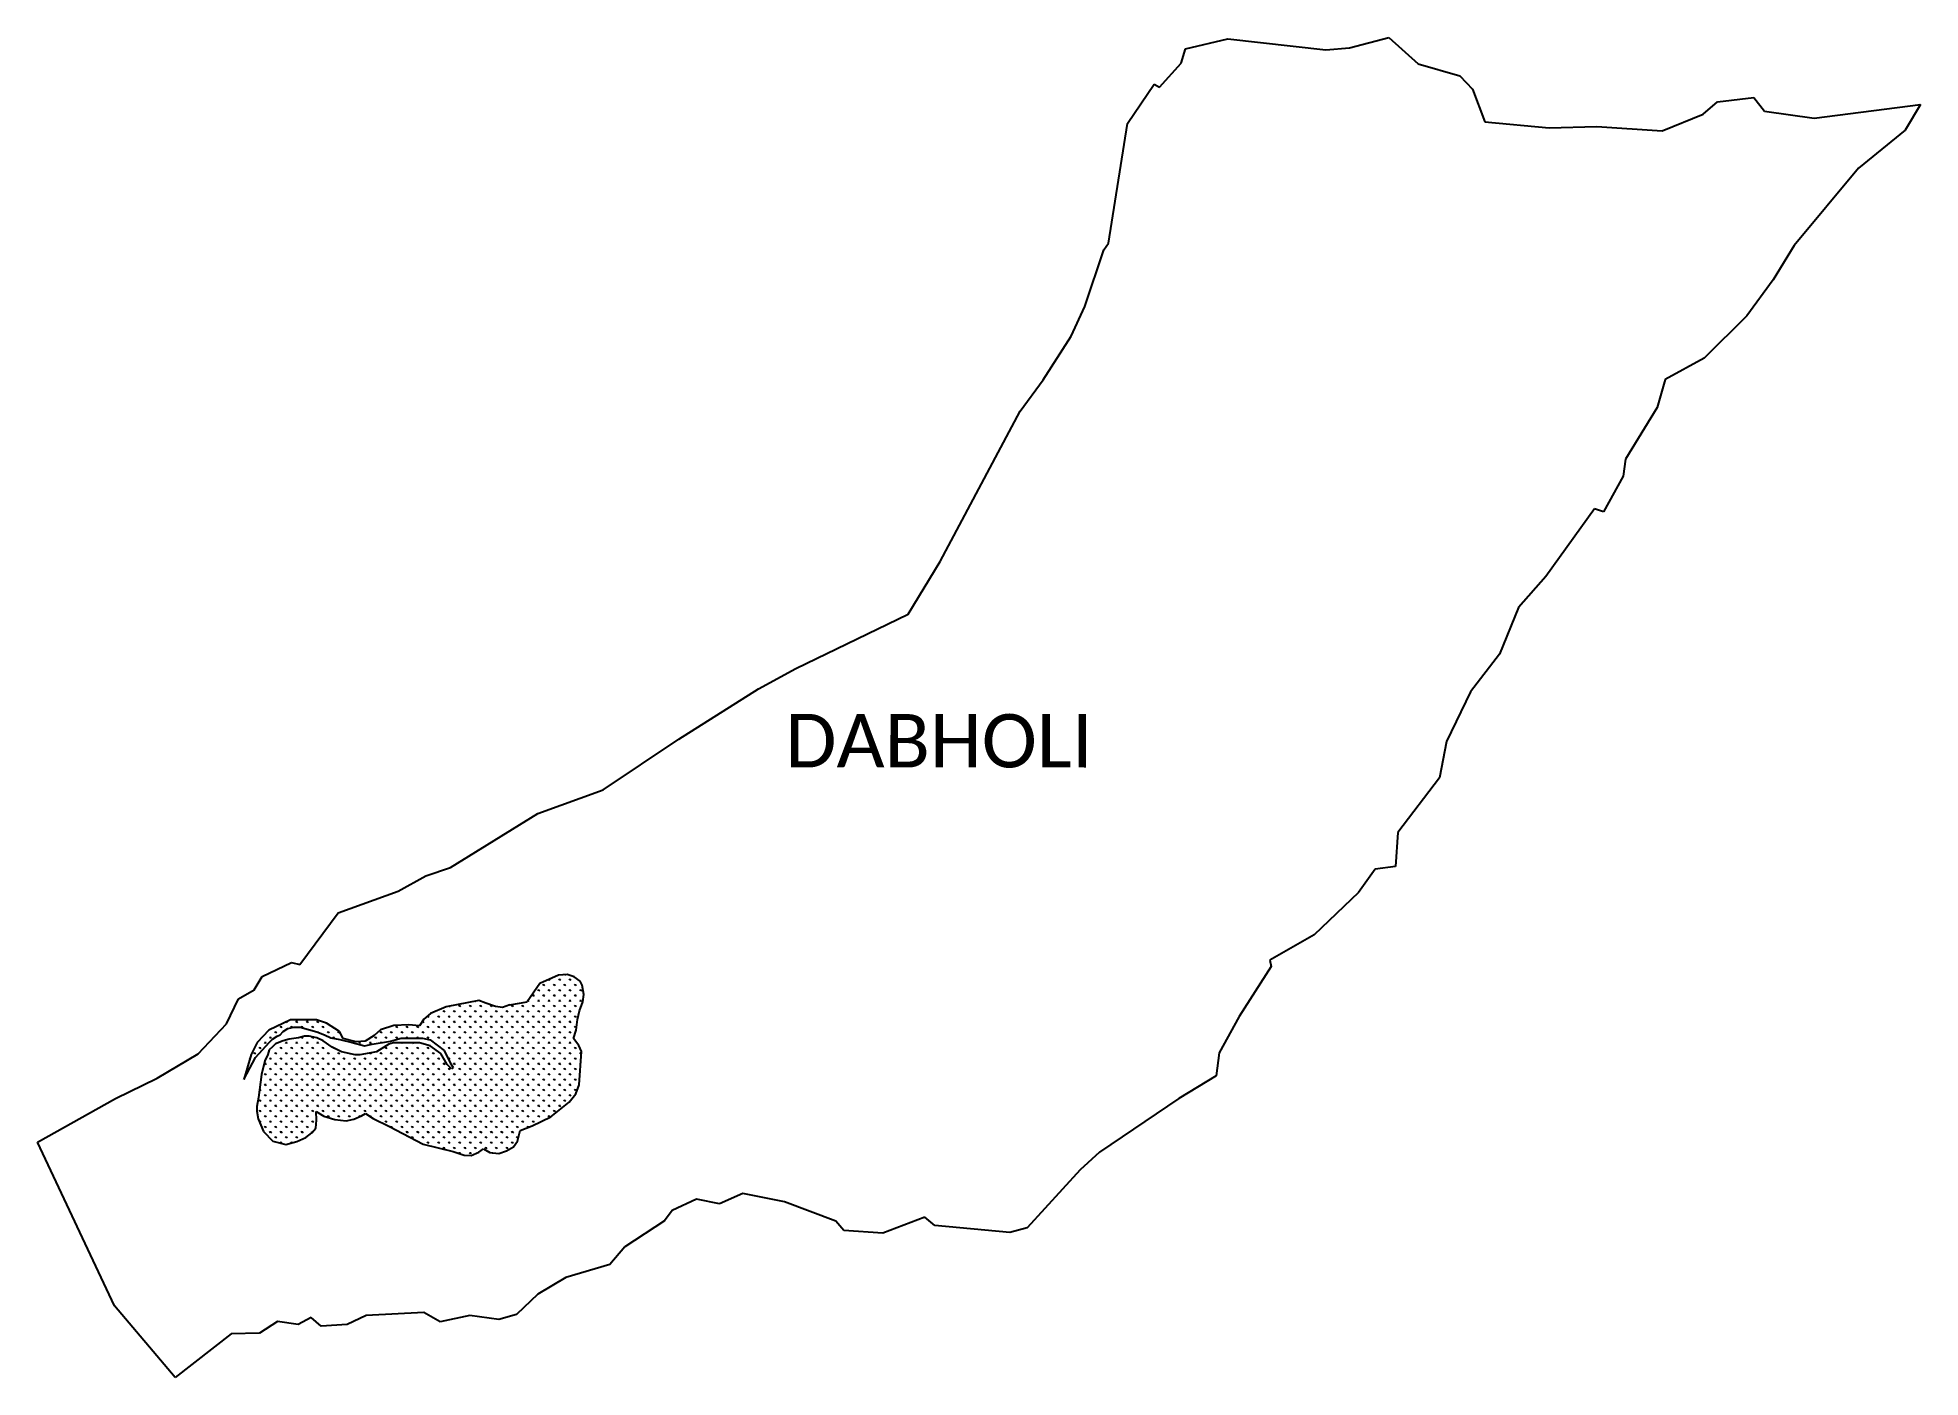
# Model space of a CAD drawing. Header units: metres. Extents: x 350918 to 355985, y 1754182 to 1757789.
import ezdxf

# ---------------------------------------------------------------- set-up
doc = ezdxf.new("R2010")
doc.units = ezdxf.units.M
doc.layers.add('MANGROOVES', color=112, linetype='Continuous')
doc.layers.add('VILLAGE NAME', color=250, linetype='Continuous')
doc.styles.add('MtXpl_Calibri', font='calibri.ttf')

msp = doc.modelspace()

# ---------------------------------------------------------------- texts
at = {"layer": 'VILLAGE NAME', "style": 'MtXpl_Calibri'}
msp.add_text('DABHOLI', height=143.7, rotation=359.9793, dxfattribs=at).set_placement((352930.2, 1755824.3))

# ---------------------------------------------------------------- linework, layer by layer
at = {"color": 3}
for p, q in [((353995.6, 1757720), (354007.2, 1757758.8)), ((354007.2, 1757758.8), (354121.2, 1757785.1)), ((354121.2, 1757785.1), (354384.7, 1757755.5)), ((354384.7, 1757755.5), (354449, 1757761.6)), ((354449, 1757761.6), (354554.9, 1757788.7)), ((354554.9, 1757788.7), (354633.8, 1757718.5)), ((353937.6, 1757655.2), (353995.6, 1757720)), ((354633.8, 1757718.5), (354745.3, 1757686.2)), ((353851.6, 1757558), (353923.2, 1757663.4)), ((353923.2, 1757663.4), (353937.6, 1757655.2)), ((354745.3, 1757686.2), (354779.4, 1757649.9)), ((354779.4, 1757649.9), (354812.8, 1757561.9)), ((355400.8, 1757582.7), (355439.4, 1757616.1)), ((355439.4, 1757616.1), (355536.9, 1757627.9)), ((355536.9, 1757627.9), (355565.6, 1757591.1)), ((355699.5, 1757572.2), (355985, 1757608.4)), ((355985, 1757608.4), (355943.7, 1757539.3)), ((353800, 1757235.2), (353851.6, 1757558)), ((354812.8, 1757561.9), (354986.3, 1757545.9)), ((354986.3, 1757545.9), (355114.1, 1757549.6)), ((355114.1, 1757549.6), (355289.7, 1757537.8)), ((355289.7, 1757537.8), (355400.8, 1757582.7)), ((355565.6, 1757591.1), (355699.5, 1757572.2)), ((355943.7, 1757539.3), (355818.5, 1757437.1)), ((355818.5, 1757437.1), (355645, 1757229.6)), ((353736.7, 1757065.1), (353787.4, 1757217.4)), ((353787.4, 1757217.4), (353800, 1757235.2)), ((355645, 1757229.6), (355589.3, 1757136.9)), ((355589.3, 1757136.9), (355517.9, 1757040.1)), ((353699.4, 1756984.8), (353736.7, 1757065.1)), ((355517.9, 1757040.1), (355402.8, 1756925.9)), ((353624.4, 1756867.7), (353699.4, 1756984.8)), ((355402.8, 1756925.9), (355298.3, 1756868.1)), ((353562.7, 1756783), (353624.4, 1756867.7)), ((355298.3, 1756868.1), (355276.7, 1756793.2)), ((355276.7, 1756793.2), (355191.7, 1756654)), ((353347.2, 1756378.4), (353562.7, 1756783)), ((355191.7, 1756654), (355185.1, 1756608.2)), ((355185.1, 1756608.2), (355132.1, 1756512.1)), ((355107.7, 1756520.3), (354977.1, 1756338.1)), ((355132.1, 1756512.1), (355107.7, 1756520.3)), ((353260.5, 1756236.9), (353347.2, 1756378.4)), ((354977.1, 1756338.1), (354903.6, 1756254.7)), ((352958.4, 1756090.4), (353260.5, 1756236.9)), ((354903.6, 1756254.7), (354852.5, 1756129.5)), ((354852.5, 1756129.5), (354774, 1756027.4)), ((352857.8, 1756035.5), (352958.4, 1756090.4)), ((352643.7, 1755900.5), (352857.8, 1756035.5)), ((354774, 1756027.4), (354710.1, 1755894.2)), ((352440.2, 1755764.2), (352643.7, 1755900.5)), ((354710.1, 1755894.2), (354690.8, 1755796.5)), ((354690.8, 1755796.5), (354578.4, 1755648.8)), ((352264.3, 1755700.6), (352440.2, 1755764.2)), ((352029.2, 1755554.7), (352264.3, 1755700.6)), ((354578.4, 1755648.8), (354572.7, 1755557.7)), ((351888.1, 1755491.2), (351963.2, 1755532.1)), ((351963.2, 1755532.1), (352029.2, 1755554.7)), ((354517.4, 1755550.3), (354473, 1755487.1)), ((354572.7, 1755557.7), (354517.4, 1755550.3)), ((351727, 1755432.4), (351888.1, 1755491.2)), ((354473, 1755487.1), (354353.5, 1755373.6)), ((351623.6, 1755294.1), (351727, 1755432.4)), ((354353.5, 1755373.6), (354234.1, 1755305.1)), ((351522.6, 1755261.1), (351601.3, 1755298.7)), ((351601.3, 1755298.7), (351623.6, 1755294.1)), ((354238, 1755288.2), (354151.9, 1755153.9)), ((354234.1, 1755305.1), (354238, 1755288.2)), ((351458.7, 1755201.6), (351501, 1755225.4)), ((351501, 1755225.4), (351522.6, 1755261.1)), ((351426.7, 1755133.7), (351458.7, 1755201.6)), ((351349.9, 1755053.1), (351426.7, 1755133.7)), ((354151.9, 1755153.9), (354097.9, 1755055.9)), ((351239.6, 1754988.1), (351349.9, 1755053.1)), ((354097.9, 1755055.9), (354089.8, 1754994.1)), ((351128, 1754932.9), (351239.6, 1754988.1)), ((354089.8, 1754994.1), (353989.2, 1754933.3)), ((350918.1, 1754815), (351128, 1754932.9)), ((353989.2, 1754933.3), (353775.6, 1754788.3)), ((351125.2, 1754375.3), (350918.1, 1754815)), ((353775.6, 1754788.3), (353723.6, 1754741.1)), ((353723.6, 1754741.1), (353581.3, 1754585)), ((352691.6, 1754662.2), (352626.1, 1754631.4)), ((352753.5, 1754649), (352691.6, 1754662.2)), ((352816.4, 1754677.4), (352753.5, 1754649)), ((352927.7, 1754655.1), (352816.4, 1754677.4)), ((352626.1, 1754631.4), (352604.8, 1754603.5)), ((353066.2, 1754602.5), (352927.7, 1754655.1)), ((353305.7, 1754613.7), (353192.5, 1754570.2)), ((353332.5, 1754591.2), (353305.7, 1754613.7)), ((352604.8, 1754603.5), (352498.3, 1754533.5)), ((353087.5, 1754578), (353066.2, 1754602.5)), ((353192.5, 1754570.2), (353087.5, 1754578)), ((353534.7, 1754572.2), (353332.5, 1754591.2)), ((353581.3, 1754585), (353534.7, 1754572.2)), ((352498.3, 1754533.5), (352457.8, 1754485.9)), ((352457.8, 1754485.9), (352339.9, 1754450.9)), ((352339.9, 1754450.9), (352264.4, 1754406.1)), ((351288.1, 1754182.3), (351125.2, 1754375.3)), ((351957.3, 1754356.5), (351802.4, 1754348.9)), ((352001.4, 1754331.6), (351957.3, 1754356.5)), ((352264.4, 1754406.1), (352206.5, 1754351.6)), ((351563.8, 1754332.7), (351515.5, 1754301.4)), ((351618.8, 1754324.2), (351563.8, 1754332.7)), ((351654.6, 1754343.6), (351618.8, 1754324.2)), ((351681.3, 1754320.2), (351654.6, 1754343.6)), ((351751.2, 1754324.4), (351681.3, 1754320.2)), ((351802.4, 1754348.9), (351751.2, 1754324.4)), ((352081.3, 1754348.8), (352001.4, 1754331.6)), ((352159.5, 1754338.3), (352081.3, 1754348.8)), ((352206.5, 1754351.6), (352159.5, 1754338.3)), ((351439.2, 1754299.2), (351288.1, 1754182.3)), ((351515.5, 1754301.4), (351439.2, 1754299.2))]:
    msp.add_line(p, q, dxfattribs=at)
at = {"layer": 'MANGROOVES'}
for p, q in [((352269.9, 1755242.3), (352235.1, 1755193.2)), ((352319.5, 1755264.6), (352269.9, 1755242.3)), ((352342.9, 1755267.1), (352319.5, 1755264.6)), ((352362, 1755260.9), (352342.9, 1755267.1)), ((352378.6, 1755248.8), (352362, 1755260.9)), ((352383.7, 1755238.1), (352378.6, 1755248.8)), ((352387.8, 1755213.3), (352383.7, 1755238.1)), ((352017.4, 1755179.7), (351975.4, 1755162.2)), ((352105.5, 1755197), (352017.4, 1755179.7)), ((352124.6, 1755190), (352105.5, 1755197)), ((352150.2, 1755180.5), (352124.6, 1755190)), ((352168.7, 1755178.1), (352150.2, 1755180.5)), ((352188.9, 1755185.2), (352168.7, 1755178.1)), ((352188.9, 1755185.2), (352235.1, 1755193.2)), ((352371.4, 1755145.5), (352376, 1755168.6)), ((352376, 1755168.6), (352385.5, 1755193)), ((352385.5, 1755193), (352387.8, 1755213.3)), ((351540.1, 1755116.9), (351509.1, 1755084.1)), ((351598.2, 1755144.3), (351540.1, 1755116.9)), ((351578.9, 1755113), (351591.3, 1755121.2)), ((351591.3, 1755121.2), (351607.8, 1755125.3)), ((351668.3, 1755144.8), (351598.2, 1755144.3)), ((351607.8, 1755125.3), (351624.3, 1755125.2)), ((351624.3, 1755125.2), (351669.7, 1755112.7)), ((351695.6, 1755135.6), (351668.3, 1755144.8)), ((351730.4, 1755113.6), (351695.6, 1755135.6)), ((351840.7, 1755117.9), (351823.7, 1755102.4)), ((351877.1, 1755129.8), (351840.7, 1755117.9)), ((351917.4, 1755131), (351877.1, 1755129.8)), ((351946.1, 1755128.2), (351917.4, 1755131)), ((351957.1, 1755146.7), (351946.1, 1755128.2)), ((351975.4, 1755162.2), (351957.1, 1755146.7)), ((352360.2, 1755094.5), (352367.7, 1755116.7)), ((352367.7, 1755116.7), (352371.4, 1755145.5)), ((351509.1, 1755084.1), (351492.3, 1755051.8)), ((351504.4, 1755043.1), (351541.7, 1755084.3)), ((351549.9, 1755071.9), (351541.6, 1755063.6)), ((351541.7, 1755084.3), (351550, 1755092.5)), ((351558.2, 1755080.1), (351549.9, 1755071.9)), ((351550, 1755092.5), (351562.4, 1755100.7)), ((351578.8, 1755088.3), (351558.2, 1755080.1)), ((351562.4, 1755100.7), (351570.6, 1755104.8)), ((351570.6, 1755104.8), (351578.9, 1755113)), ((351595.3, 1755092.3), (351578.8, 1755088.3)), ((351620.1, 1755096.4), (351595.3, 1755092.3)), ((351636.6, 1755100.4), (351620.1, 1755096.4)), ((351649, 1755100.4), (351636.6, 1755100.4)), ((351669.6, 1755096.2), (351649, 1755100.4)), ((351686.1, 1755087.9), (351669.6, 1755096.2)), ((351669.7, 1755112.7), (351690.3, 1755104.4)), ((351710.8, 1755071.3), (351686.1, 1755087.9)), ((351690.3, 1755104.4), (351706.7, 1755096.1)), ((351706.7, 1755096.1), (351731.5, 1755091.9)), ((351735.5, 1755058.8), (351710.8, 1755071.3)), ((351740.4, 1755094.1), (351730.4, 1755113.6)), ((351731.5, 1755091.9), (351764.4, 1755083.5)), ((351775.2, 1755085.5), (351740.4, 1755094.1)), ((351764.4, 1755083.5), (351797.4, 1755075.1)), ((351799.6, 1755087.7), (351775.2, 1755085.5)), ((351797.4, 1755075.1), (351818, 1755079.2)), ((351823.7, 1755102.4), (351799.6, 1755087.7)), ((351818, 1755079.2), (351867.6, 1755087.3)), ((351863.4, 1755079), (351830.3, 1755058.5)), ((351875.8, 1755083.1), (351863.4, 1755079)), ((351867.6, 1755087.3), (351880, 1755091.3)), ((351904.7, 1755083), (351875.8, 1755083.1)), ((351880, 1755091.3), (351896.5, 1755095.4)), ((351896.5, 1755095.4), (351954.2, 1755095.2)), ((351945.9, 1755082.9), (351904.7, 1755083)), ((351974.8, 1755074.5), (351945.9, 1755082.9)), ((351954.2, 1755095.2), (351974.8, 1755091)), ((351974.8, 1755091), (352011.9, 1755062)), ((352003.6, 1755053.8), (351974.8, 1755074.5)), ((352374.4, 1755076), (352360.2, 1755094.5)), ((352381.8, 1755059.1), (352374.4, 1755076)), ((351492.3, 1755051.8), (351472.8, 1754984.5)), ((351472.8, 1754984.5), (351504.4, 1755043.1)), ((351529.1, 1755034.8), (351520.7, 1754997.7)), ((351537.4, 1755051.3), (351529.1, 1755034.8)), ((351541.6, 1755063.6), (351537.4, 1755051.3)), ((351772.6, 1755050.5), (351735.5, 1755058.8)), ((351784.9, 1755050.4), (351772.6, 1755050.5)), ((351830.3, 1755058.5), (351784.9, 1755050.4)), ((352020, 1755024.8), (352003.6, 1755053.8)), ((352011.9, 1755062), (352028.2, 1755028.9)), ((352032.3, 1755012.4), (352020, 1755024.8)), ((352028.2, 1755028.9), (352036.5, 1755016.5)), ((352036.5, 1755016.5), (352032.3, 1755012.4)), ((352375.3, 1754970), (352381.8, 1755059.1)), ((351520.7, 1754997.7), (351512.3, 1754935.8)), ((352366.5, 1754945.4), (352375.3, 1754970)), ((351512.3, 1754935.8), (351508.1, 1754911.1)), ((352299.4, 1754883.6), (352348.6, 1754923.1)), ((352348.6, 1754923.1), (352366.5, 1754945.4)), ((351508.1, 1754911.1), (351508, 1754898.7)), ((351508, 1754898.7), (351511.3, 1754878)), ((351511.3, 1754878), (351526.3, 1754844.5)), ((351666.9, 1754852.8), (351668.3, 1754874.7)), ((351668.3, 1754874.7), (351668.1, 1754897.8)), ((351668.1, 1754897.8), (351688, 1754885.6)), ((351688, 1754885.6), (351717.9, 1754876.8)), ((351717.9, 1754876.8), (351748.5, 1754873.1)), ((351748.5, 1754873.1), (351768.8, 1754877.3)), ((351768.8, 1754877.3), (351790, 1754886.2)), ((351790, 1754886.2), (351800.4, 1754892.6)), ((351800.4, 1754892.6), (351821.2, 1754878.7)), ((351821.2, 1754878.7), (351864.7, 1754857.6)), ((352249.4, 1754859.2), (352299.4, 1754883.6)), ((351526.3, 1754844.5), (351551.1, 1754818.1)), ((351551.1, 1754818.1), (351585.7, 1754809.4)), ((351585.7, 1754809.4), (351616, 1754817)), ((351616, 1754817), (351639.8, 1754828.2)), ((351639.8, 1754828.2), (351655.6, 1754840.3)), ((351655.6, 1754840.3), (351666.9, 1754852.8)), ((351864.7, 1754857.6), (351956, 1754810.2)), ((352198.7, 1754802.7), (352209.8, 1754817.9)), ((352209.8, 1754817.9), (352216.4, 1754847.1)), ((352216.4, 1754847.1), (352249.4, 1754859.2)), ((351956, 1754810.2), (352036.4, 1754789.9)), ((352036.4, 1754789.9), (352066, 1754780.4)), ((352066, 1754780.4), (352084.9, 1754779.1)), ((352084.9, 1754779.1), (352105.7, 1754788.1)), ((352105.7, 1754788.1), (352118.1, 1754797.6)), ((352118.1, 1754797.6), (352135.3, 1754787.7)), ((352135.3, 1754787.7), (352159, 1754785)), ((352159, 1754785), (352180.1, 1754792.1)), ((352180.1, 1754792.1), (352198.7, 1754802.7))]:
    msp.add_line(p, q, dxfattribs=at)
at = {"layer": 'MANGROOVES', "linetype": 'Continuous'}
for p, q in [((352266.5, 1755222.9), (352263.8, 1755225.5)), ((352266.5, 1755222.9), (352266.5, 1755226.6)), ((352266.5, 1755222.9), (352269.1, 1755225.5)), ((352280.6, 1755237), (352277.9, 1755239.7)), ((352280.6, 1755237), (352280.6, 1755240.8)), ((352280.6, 1755237), (352283.3, 1755239.7)), ((352294.7, 1755222.9), (352292.1, 1755225.5)), ((352294.7, 1755251.2), (352293.1, 1755252.8)), ((352294.7, 1755251.2), (352297.4, 1755253.8)), ((352294.7, 1755251.2), (352294.7, 1755253.5)), ((352294.7, 1755222.9), (352294.7, 1755226.6)), ((352294.7, 1755222.9), (352297.4, 1755225.5)), ((352308.9, 1755237), (352306.2, 1755239.7)), ((352308.9, 1755237), (352308.9, 1755240.8)), ((352308.9, 1755237), (352311.5, 1755239.7)), ((352323, 1755251.2), (352320.4, 1755253.8)), ((352323, 1755222.9), (352320.4, 1755225.5)), ((352323, 1755251.2), (352323, 1755254.9)), ((352323, 1755251.2), (352325.7, 1755253.8)), ((352323, 1755222.9), (352323, 1755226.6)), ((352323, 1755222.9), (352325.7, 1755225.5)), ((352337.2, 1755237), (352334.5, 1755239.7)), ((352337.2, 1755265.3), (352336.1, 1755266.4)), ((352337.2, 1755265.3), (352338.5, 1755266.7)), ((352337.2, 1755265.3), (352337.2, 1755266.5)), ((352337.2, 1755237), (352337.2, 1755240.8)), ((352337.2, 1755237), (352339.8, 1755239.7)), ((352351.3, 1755251.2), (352348.7, 1755253.8)), ((352351.3, 1755222.9), (352348.7, 1755225.5)), ((352351.3, 1755251.2), (352351.3, 1755254.9)), ((352351.3, 1755251.2), (352354, 1755253.8)), ((352351.3, 1755222.9), (352351.3, 1755226.6)), ((352351.3, 1755222.9), (352354, 1755225.5)), ((352365.5, 1755237), (352362.8, 1755239.7)), ((352365.5, 1755237), (352365.5, 1755240.8)), ((352365.5, 1755237), (352368.1, 1755239.7)), ((352379.6, 1755222.9), (352376.9, 1755225.5)), ((352379.6, 1755222.9), (352379.6, 1755226.6)), ((352379.6, 1755222.9), (352382.2, 1755225.5)), ((352011.9, 1755166.3), (352009.2, 1755169)), ((352011.9, 1755166.3), (352011.9, 1755170.1)), ((352011.9, 1755166.3), (352014.5, 1755169)), ((352026, 1755180.5), (352025.3, 1755181.2)), ((352026, 1755180.5), (352027.2, 1755181.6)), ((352026, 1755180.5), (352026, 1755181.4)), ((352040.2, 1755166.3), (352037.5, 1755169)), ((352040.2, 1755166.3), (352040.2, 1755170.1)), ((352040.2, 1755166.3), (352042.8, 1755169)), ((352054.3, 1755180.5), (352051.7, 1755183.1)), ((352054.3, 1755180.5), (352054.3, 1755184.2)), ((352054.3, 1755180.5), (352057, 1755183.1)), ((352068.5, 1755166.3), (352065.8, 1755169)), ((352068.5, 1755166.3), (352068.5, 1755170.1)), ((352068.5, 1755166.3), (352071.1, 1755169)), ((352082.6, 1755180.5), (352080, 1755183.1)), ((352082.6, 1755180.5), (352082.6, 1755184.2)), ((352082.6, 1755180.5), (352085.3, 1755183.1)), ((352096.8, 1755166.3), (352094.1, 1755169)), ((352096.8, 1755194.6), (352096.2, 1755195.1)), ((352096.8, 1755194.6), (352097.6, 1755195.4)), ((352096.8, 1755194.6), (352096.8, 1755195.3)), ((352096.8, 1755166.3), (352096.8, 1755170.1)), ((352096.8, 1755166.3), (352099.4, 1755169)), ((352110.9, 1755180.5), (352108.2, 1755183.1)), ((352110.9, 1755180.5), (352110.9, 1755184.2)), ((352110.9, 1755180.5), (352113.5, 1755183.1)), ((352125, 1755166.3), (352122.4, 1755169)), ((352125, 1755166.3), (352125, 1755170.1)), ((352125, 1755166.3), (352127.7, 1755169)), ((352139.2, 1755180.5), (352136.5, 1755183.1)), ((352139.2, 1755180.5), (352139.2, 1755184.2)), ((352139.2, 1755180.5), (352141.8, 1755183.1)), ((352153.3, 1755166.3), (352150.7, 1755169)), ((352153.3, 1755166.3), (352153.3, 1755170.1)), ((352153.3, 1755166.3), (352156, 1755169)), ((352181.6, 1755166.3), (352179, 1755169)), ((352181.6, 1755166.3), (352181.6, 1755170.1)), ((352181.6, 1755166.3), (352184.3, 1755169)), ((352195.7, 1755180.5), (352193.1, 1755183.1)), ((352195.7, 1755180.5), (352195.7, 1755184.2)), ((352195.7, 1755180.5), (352198.4, 1755183.1)), ((352209.9, 1755166.3), (352207.2, 1755169)), ((352209.9, 1755166.3), (352209.9, 1755170.1)), ((352209.9, 1755166.3), (352212.5, 1755169)), ((352224, 1755180.5), (352221.4, 1755183.1)), ((352224, 1755180.5), (352224, 1755184.2)), ((352224, 1755180.5), (352226.7, 1755183.1)), ((352238.2, 1755166.3), (352235.5, 1755169)), ((352238.2, 1755194.6), (352236.9, 1755195.8)), ((352238.2, 1755194.6), (352238.2, 1755197.6)), ((352238.2, 1755194.6), (352240.8, 1755197.2)), ((352238.2, 1755166.3), (352238.2, 1755170.1)), ((352238.2, 1755166.3), (352240.8, 1755169)), ((352252.3, 1755208.7), (352249.7, 1755211.4)), ((352252.3, 1755180.5), (352249.7, 1755183.1)), ((352252.3, 1755208.7), (352252.3, 1755212.5)), ((352252.3, 1755208.7), (352255, 1755211.4)), ((352252.3, 1755180.5), (352252.3, 1755184.2)), ((352252.3, 1755180.5), (352255, 1755183.1)), ((352266.5, 1755194.6), (352263.8, 1755197.2)), ((352266.5, 1755166.3), (352263.8, 1755169)), ((352266.5, 1755194.6), (352266.5, 1755198.3)), ((352266.5, 1755194.6), (352269.1, 1755197.2)), ((352266.5, 1755166.3), (352266.5, 1755170.1)), ((352266.5, 1755166.3), (352269.1, 1755169)), ((352280.6, 1755208.7), (352277.9, 1755211.4)), ((352280.6, 1755180.5), (352277.9, 1755183.1)), ((352280.6, 1755208.7), (352280.6, 1755212.5)), ((352280.6, 1755208.7), (352283.3, 1755211.4)), ((352280.6, 1755180.5), (352280.6, 1755184.2)), ((352280.6, 1755180.5), (352283.3, 1755183.1)), ((352294.7, 1755194.6), (352292.1, 1755197.2)), ((352294.7, 1755166.3), (352292.1, 1755169)), ((352294.7, 1755194.6), (352294.7, 1755198.3)), ((352294.7, 1755194.6), (352297.4, 1755197.2)), ((352294.7, 1755166.3), (352294.7, 1755170.1)), ((352294.7, 1755166.3), (352297.4, 1755169)), ((352308.9, 1755208.7), (352306.2, 1755211.4)), ((352308.9, 1755180.5), (352306.2, 1755183.1)), ((352308.9, 1755208.7), (352308.9, 1755212.5)), ((352308.9, 1755208.7), (352311.5, 1755211.4)), ((352308.9, 1755180.5), (352308.9, 1755184.2)), ((352308.9, 1755180.5), (352311.5, 1755183.1)), ((352323, 1755194.6), (352320.4, 1755197.2)), ((352323, 1755166.3), (352320.4, 1755169)), ((352323, 1755194.6), (352323, 1755198.3)), ((352323, 1755194.6), (352325.7, 1755197.2)), ((352323, 1755166.3), (352323, 1755170.1)), ((352323, 1755166.3), (352325.7, 1755169)), ((352337.2, 1755208.7), (352334.5, 1755211.4)), ((352337.2, 1755180.5), (352334.5, 1755183.1)), ((352337.2, 1755208.7), (352337.2, 1755212.5)), ((352337.2, 1755208.7), (352339.8, 1755211.4)), ((352337.2, 1755180.5), (352337.2, 1755184.2)), ((352337.2, 1755180.5), (352339.8, 1755183.1)), ((352351.3, 1755194.6), (352348.7, 1755197.2)), ((352351.3, 1755166.3), (352348.7, 1755169)), ((352351.3, 1755194.6), (352351.3, 1755198.3)), ((352351.3, 1755194.6), (352354, 1755197.2)), ((352351.3, 1755166.3), (352351.3, 1755170.1)), ((352351.3, 1755166.3), (352354, 1755169)), ((352365.5, 1755208.7), (352362.8, 1755211.4)), ((352365.5, 1755180.5), (352362.8, 1755183.1)), ((352365.5, 1755208.7), (352365.5, 1755212.5)), ((352365.5, 1755208.7), (352368.1, 1755211.4)), ((352365.5, 1755180.5), (352365.5, 1755184.2)), ((352365.5, 1755180.5), (352368.1, 1755183.1)), ((352379.6, 1755194.6), (352376.9, 1755197.2)), ((352379.6, 1755194.6), (352379.6, 1755198.3)), ((352379.6, 1755194.6), (352382.2, 1755197.2)), ((351573.5, 1755123.9), (351570.8, 1755126.5)), ((351573.5, 1755123.9), (351573.5, 1755127.6)), ((351573.5, 1755123.9), (351576.1, 1755126.5)), ((351587.6, 1755138), (351586.7, 1755138.9)), ((351587.6, 1755138), (351590.1, 1755140.5)), ((351587.6, 1755138), (351587.6, 1755139.3)), ((351601.8, 1755123.9), (351599.1, 1755126.5)), ((351601.8, 1755123.9), (351601.8, 1755127.6)), ((351601.8, 1755123.9), (351604.4, 1755126.5)), ((351615.9, 1755138), (351613.3, 1755140.7)), ((351615.9, 1755138), (351615.9, 1755141.8)), ((351615.9, 1755138), (351618.6, 1755140.7)), ((351630.1, 1755123.9), (351627.4, 1755126.5)), ((351630.1, 1755123.9), (351630.1, 1755127.6)), ((351630.1, 1755123.9), (351632.7, 1755126.5)), ((351644.2, 1755138), (351641.6, 1755140.7)), ((351644.2, 1755138), (351644.2, 1755141.8)), ((351644.2, 1755138), (351646.9, 1755140.7)), ((351658.3, 1755123.9), (351655.7, 1755126.5)), ((351658.3, 1755123.9), (351658.3, 1755127.6)), ((351658.3, 1755123.9), (351661, 1755126.5)), ((351672.5, 1755138), (351669.8, 1755140.7)), ((351672.5, 1755138), (351672.5, 1755141.8)), ((351672.5, 1755138), (351675.1, 1755140.7)), ((351686.6, 1755123.9), (351684, 1755126.5)), ((351686.6, 1755123.9), (351686.6, 1755127.6)), ((351686.6, 1755123.9), (351689.3, 1755126.5)), ((351884.6, 1755123.9), (351882, 1755126.5)), ((351884.6, 1755123.9), (351884.6, 1755127.6)), ((351884.6, 1755123.9), (351887.3, 1755126.5)), ((351912.9, 1755123.9), (351910.3, 1755126.5)), ((351912.9, 1755123.9), (351912.9, 1755127.6)), ((351912.9, 1755123.9), (351915.6, 1755126.5)), ((351941.2, 1755123.9), (351938.5, 1755126.5)), ((351941.2, 1755123.9), (351941.2, 1755127.6)), ((351941.2, 1755123.9), (351943.8, 1755126.5)), ((351955.3, 1755138), (351953.2, 1755140.2)), ((351955.3, 1755138), (351955.3, 1755141.8)), ((351955.3, 1755138), (351958, 1755140.7)), ((351969.5, 1755152.2), (351966.8, 1755154.8)), ((351969.5, 1755123.9), (351966.8, 1755126.5)), ((351969.5, 1755152.2), (351969.5, 1755155.9)), ((351969.5, 1755152.2), (351972.1, 1755154.8)), ((351969.5, 1755123.9), (351969.5, 1755127.6)), ((351969.5, 1755123.9), (351972.1, 1755126.5)), ((351983.6, 1755138), (351981, 1755140.7)), ((351983.6, 1755138), (351983.6, 1755141.8)), ((351983.6, 1755138), (351986.3, 1755140.7)), ((351997.8, 1755152.2), (351995.1, 1755154.8)), ((351997.8, 1755123.9), (351995.1, 1755126.5)), ((351997.8, 1755152.2), (351997.8, 1755155.9)), ((351997.8, 1755152.2), (352000.4, 1755154.8)), ((351997.8, 1755123.9), (351997.8, 1755127.6)), ((351997.8, 1755123.9), (352000.4, 1755126.5)), ((352011.9, 1755138), (352009.2, 1755140.7)), ((352011.9, 1755138), (352011.9, 1755141.8)), ((352011.9, 1755138), (352014.5, 1755140.7)), ((352026, 1755152.2), (352023.4, 1755154.8)), ((352026, 1755123.9), (352023.4, 1755126.5)), ((352026, 1755152.2), (352026, 1755155.9)), ((352026, 1755152.2), (352028.7, 1755154.8)), ((352026, 1755123.9), (352026, 1755127.6)), ((352026, 1755123.9), (352028.7, 1755126.5)), ((352040.2, 1755138), (352037.5, 1755140.7)), ((352040.2, 1755138), (352040.2, 1755141.8)), ((352040.2, 1755138), (352042.8, 1755140.7)), ((352054.3, 1755152.2), (352051.7, 1755154.8)), ((352054.3, 1755123.9), (352051.7, 1755126.5)), ((352054.3, 1755152.2), (352054.3, 1755155.9)), ((352054.3, 1755152.2), (352057, 1755154.8)), ((352054.3, 1755123.9), (352054.3, 1755127.6)), ((352054.3, 1755123.9), (352057, 1755126.5)), ((352068.5, 1755138), (352065.8, 1755140.7)), ((352068.5, 1755138), (352068.5, 1755141.8)), ((352068.5, 1755138), (352071.1, 1755140.7)), ((352082.6, 1755152.2), (352080, 1755154.8)), ((352082.6, 1755123.9), (352080, 1755126.5)), ((352082.6, 1755152.2), (352082.6, 1755155.9)), ((352082.6, 1755152.2), (352085.3, 1755154.8)), ((352082.6, 1755123.9), (352082.6, 1755127.6)), ((352082.6, 1755123.9), (352085.3, 1755126.5)), ((352096.8, 1755138), (352094.1, 1755140.7)), ((352096.8, 1755138), (352096.8, 1755141.8)), ((352096.8, 1755138), (352099.4, 1755140.7)), ((352110.9, 1755152.2), (352108.2, 1755154.8)), ((352110.9, 1755123.9), (352108.2, 1755126.5)), ((352110.9, 1755152.2), (352110.9, 1755155.9)), ((352110.9, 1755152.2), (352113.5, 1755154.8)), ((352110.9, 1755123.9), (352110.9, 1755127.6)), ((352110.9, 1755123.9), (352113.5, 1755126.5)), ((352125, 1755138), (352122.4, 1755140.7)), ((352125, 1755138), (352125, 1755141.8)), ((352125, 1755138), (352127.7, 1755140.7)), ((352139.2, 1755152.2), (352136.5, 1755154.8)), ((352139.2, 1755123.9), (352136.5, 1755126.5)), ((352139.2, 1755152.2), (352139.2, 1755155.9)), ((352139.2, 1755152.2), (352141.8, 1755154.8)), ((352139.2, 1755123.9), (352139.2, 1755127.6)), ((352139.2, 1755123.9), (352141.8, 1755126.5)), ((352153.3, 1755138), (352150.7, 1755140.7)), ((352153.3, 1755138), (352153.3, 1755141.8)), ((352153.3, 1755138), (352156, 1755140.7)), ((352167.5, 1755152.2), (352164.8, 1755154.8)), ((352167.5, 1755123.9), (352164.8, 1755126.5)), ((352167.5, 1755152.2), (352167.5, 1755155.9)), ((352167.5, 1755152.2), (352170.1, 1755154.8)), ((352167.5, 1755123.9), (352167.5, 1755127.6)), ((352167.5, 1755123.9), (352170.1, 1755126.5)), ((352181.6, 1755138), (352179, 1755140.7)), ((352181.6, 1755138), (352181.6, 1755141.8)), ((352181.6, 1755138), (352184.3, 1755140.7)), ((352195.7, 1755152.2), (352193.1, 1755154.8)), ((352195.7, 1755123.9), (352193.1, 1755126.5)), ((352195.7, 1755152.2), (352195.7, 1755155.9)), ((352195.7, 1755152.2), (352198.4, 1755154.8)), ((352195.7, 1755123.9), (352195.7, 1755127.6)), ((352195.7, 1755123.9), (352198.4, 1755126.5)), ((352209.9, 1755138), (352207.2, 1755140.7)), ((352209.9, 1755138), (352209.9, 1755141.8)), ((352209.9, 1755138), (352212.5, 1755140.7)), ((352224, 1755152.2), (352221.4, 1755154.8)), ((352224, 1755123.9), (352221.4, 1755126.5)), ((352224, 1755152.2), (352224, 1755155.9)), ((352224, 1755152.2), (352226.7, 1755154.8)), ((352224, 1755123.9), (352224, 1755127.6)), ((352224, 1755123.9), (352226.7, 1755126.5)), ((352238.2, 1755138), (352235.5, 1755140.7)), ((352238.2, 1755138), (352238.2, 1755141.8)), ((352238.2, 1755138), (352240.8, 1755140.7)), ((352252.3, 1755152.2), (352249.7, 1755154.8)), ((352252.3, 1755123.9), (352249.7, 1755126.5)), ((352252.3, 1755152.2), (352252.3, 1755155.9)), ((352252.3, 1755152.2), (352255, 1755154.8)), ((352252.3, 1755123.9), (352252.3, 1755127.6)), ((352252.3, 1755123.9), (352255, 1755126.5)), ((352266.5, 1755138), (352263.8, 1755140.7)), ((352266.5, 1755138), (352266.5, 1755141.8)), ((352266.5, 1755138), (352269.1, 1755140.7)), ((352280.6, 1755152.2), (352277.9, 1755154.8)), ((352280.6, 1755123.9), (352277.9, 1755126.5)), ((352280.6, 1755152.2), (352280.6, 1755155.9)), ((352280.6, 1755152.2), (352283.3, 1755154.8)), ((352280.6, 1755123.9), (352280.6, 1755127.6)), ((352280.6, 1755123.9), (352283.3, 1755126.5)), ((352294.7, 1755138), (352292.1, 1755140.7)), ((352294.7, 1755138), (352294.7, 1755141.8)), ((352294.7, 1755138), (352297.4, 1755140.7)), ((352308.9, 1755152.2), (352306.2, 1755154.8)), ((352308.9, 1755123.9), (352306.2, 1755126.5)), ((352308.9, 1755152.2), (352308.9, 1755155.9)), ((352308.9, 1755152.2), (352311.5, 1755154.8)), ((352308.9, 1755123.9), (352308.9, 1755127.6)), ((352308.9, 1755123.9), (352311.5, 1755126.5)), ((352323, 1755138), (352320.4, 1755140.7)), ((352323, 1755138), (352323, 1755141.8)), ((352323, 1755138), (352325.7, 1755140.7)), ((352337.2, 1755152.2), (352334.5, 1755154.8)), ((352337.2, 1755123.9), (352334.5, 1755126.5)), ((352337.2, 1755152.2), (352337.2, 1755155.9)), ((352337.2, 1755152.2), (352339.8, 1755154.8)), ((352337.2, 1755123.9), (352337.2, 1755127.6)), ((352337.2, 1755123.9), (352339.8, 1755126.5)), ((352351.3, 1755138), (352348.7, 1755140.7)), ((352351.3, 1755138), (352351.3, 1755141.8)), ((352351.3, 1755138), (352354, 1755140.7)), ((352365.5, 1755152.2), (352362.8, 1755154.8)), ((352365.5, 1755123.9), (352362.8, 1755126.5)), ((352365.5, 1755152.2), (352365.5, 1755155.9)), ((352365.5, 1755152.2), (352368.1, 1755154.8)), ((352365.5, 1755123.9), (352365.5, 1755127.6)), ((352365.5, 1755123.9), (352368.1, 1755126.5)), ((351516.9, 1755067.3), (351514.3, 1755070)), ((351516.9, 1755067.3), (351516.9, 1755071.1)), ((351516.9, 1755067.3), (351519.6, 1755070)), ((351531.1, 1755081.5), (351528.4, 1755084.1)), ((351531.1, 1755081.5), (351531.1, 1755085.2)), ((351531.1, 1755081.5), (351533.7, 1755084.1)), ((351545.2, 1755095.6), (351542.6, 1755098.3)), ((351545.2, 1755095.6), (351545.2, 1755099.4)), ((351545.2, 1755095.6), (351547.9, 1755098.3)), ((351559.3, 1755109.7), (351556.7, 1755112.4)), ((351559.3, 1755109.7), (351559.3, 1755113.5)), ((351559.3, 1755109.7), (351562, 1755112.4)), ((351573.5, 1755067.3), (351570.8, 1755070)), ((351573.5, 1755067.3), (351573.5, 1755071.1)), ((351573.5, 1755067.3), (351576.1, 1755070)), ((351587.6, 1755081.5), (351585, 1755084.1)), ((351587.6, 1755081.5), (351587.6, 1755085.2)), ((351587.6, 1755081.5), (351590.3, 1755084.1)), ((351601.8, 1755067.3), (351599.1, 1755070)), ((351601.8, 1755067.3), (351601.8, 1755071.1)), ((351601.8, 1755067.3), (351604.4, 1755070)), ((351615.9, 1755081.5), (351613.3, 1755084.1)), ((351615.9, 1755081.5), (351615.9, 1755085.2)), ((351615.9, 1755081.5), (351618.6, 1755084.1)), ((351630.1, 1755067.3), (351627.4, 1755070)), ((351630.1, 1755095.6), (351627.5, 1755098.2)), ((351630.1, 1755095.6), (351630.1, 1755098.8)), ((351630.1, 1755095.6), (351632.7, 1755098.3)), ((351630.1, 1755067.3), (351630.1, 1755071.1)), ((351630.1, 1755067.3), (351632.7, 1755070)), ((351644.2, 1755081.5), (351641.6, 1755084.1)), ((351644.2, 1755081.5), (351644.2, 1755085.2)), ((351644.2, 1755081.5), (351646.9, 1755084.1)), ((351658.3, 1755095.6), (351655.7, 1755098.3)), ((351658.3, 1755067.3), (351655.7, 1755070)), ((351658.3, 1755095.6), (351658.3, 1755098.5)), ((351658.3, 1755095.6), (351660.7, 1755098)), ((351658.3, 1755067.3), (351658.3, 1755071.1)), ((351658.3, 1755067.3), (351661, 1755070)), ((351672.5, 1755081.5), (351669.8, 1755084.1)), ((351672.5, 1755111.6), (351672.5, 1755113.5)), ((351672.5, 1755081.5), (351672.5, 1755085.2)), ((351672.5, 1755081.5), (351675.1, 1755084.1)), ((351673.8, 1755111), (351675.1, 1755112.4)), ((351686.6, 1755067.3), (351684, 1755070)), ((351686.6, 1755067.3), (351686.6, 1755071.1)), ((351686.6, 1755067.3), (351689.3, 1755070)), ((351700.8, 1755109.7), (351698.1, 1755112.4)), ((351700.8, 1755109.7), (351700.8, 1755113.5)), ((351700.8, 1755109.7), (351703.4, 1755112.4)), ((351714.9, 1755095.6), (351712.3, 1755098.3)), ((351714.9, 1755067.3), (351712.3, 1755070)), ((351714.9, 1755095.6), (351714.9, 1755099.4)), ((351714.9, 1755095.6), (351717.6, 1755098.3)), ((351714.9, 1755067.3), (351714.9, 1755069.2)), ((351714.9, 1755067.3), (351716.2, 1755068.6)), ((351729.1, 1755109.7), (351726.4, 1755112.4)), ((351729.1, 1755109.7), (351729.1, 1755113.5)), ((351729.1, 1755109.7), (351731.3, 1755111.9)), ((351785.6, 1755081.5), (351783, 1755084.1)), ((351785.6, 1755081.5), (351785.6, 1755085.2)), ((351785.6, 1755081.5), (351788.3, 1755084.1)), ((351813.9, 1755081.5), (351811.3, 1755084.1)), ((351813.9, 1755081.5), (351813.9, 1755085.2)), ((351813.9, 1755081.5), (351816.6, 1755084.1)), ((351828, 1755095.6), (351825.4, 1755098.3)), ((351828, 1755095.6), (351828, 1755099.4)), ((351828, 1755095.6), (351830.7, 1755098.3)), ((351842.2, 1755109.7), (351839.5, 1755112.4)), ((351840.8, 1755082.9), (351839.5, 1755084.1)), ((351842.2, 1755109.7), (351842.2, 1755113.5)), ((351842.2, 1755109.7), (351844.8, 1755112.4)), ((351842.2, 1755083.1), (351842.2, 1755085.2)), ((351844.2, 1755083.4), (351844.8, 1755084.1)), ((351856.3, 1755095.6), (351853.7, 1755098.3)), ((351856.3, 1755067.3), (351853.7, 1755070)), ((351856.3, 1755095.6), (351856.3, 1755099.4)), ((351856.3, 1755095.6), (351859, 1755098.3)), ((351856.3, 1755067.3), (351856.3, 1755071.1)), ((351856.3, 1755067.3), (351859, 1755070)), ((351870.5, 1755109.7), (351867.8, 1755112.4)), ((351870.5, 1755109.7), (351870.5, 1755113.5)), ((351870.5, 1755109.7), (351873.1, 1755112.4)), ((351884.6, 1755095.6), (351882, 1755098.3)), ((351884.6, 1755067.3), (351882, 1755070)), ((351884.6, 1755095.6), (351884.6, 1755099.4)), ((351884.6, 1755095.6), (351887.3, 1755098.3)), ((351884.6, 1755067.3), (351884.6, 1755071.1)), ((351884.6, 1755067.3), (351887.3, 1755070)), ((351898.8, 1755109.7), (351896.1, 1755112.4)), ((351898.8, 1755081.5), (351897.2, 1755083)), ((351898.8, 1755109.7), (351898.8, 1755113.5)), ((351898.8, 1755109.7), (351901.4, 1755112.4)), ((351898.8, 1755081.5), (351898.8, 1755083)), ((351898.8, 1755081.5), (351900.3, 1755083)), ((351912.9, 1755095.6), (351910.3, 1755098.3)), ((351912.9, 1755067.3), (351910.3, 1755070)), ((351912.9, 1755095.6), (351912.9, 1755099.4)), ((351912.9, 1755095.6), (351915.6, 1755098.3)), ((351912.9, 1755067.3), (351912.9, 1755071.1)), ((351912.9, 1755067.3), (351915.6, 1755070)), ((351927, 1755109.7), (351924.4, 1755112.4)), ((351927, 1755081.5), (351925.6, 1755082.9)), ((351927, 1755109.7), (351927, 1755113.5)), ((351927, 1755109.7), (351929.7, 1755112.4)), ((351927, 1755081.5), (351927, 1755082.9)), ((351927, 1755081.5), (351928.5, 1755082.9)), ((351941.2, 1755095.6), (351938.5, 1755098.3)), ((351941.2, 1755067.3), (351938.5, 1755070)), ((351941.2, 1755095.6), (351941.2, 1755099.4)), ((351941.2, 1755095.6), (351943.8, 1755098.3)), ((351941.2, 1755067.3), (351941.2, 1755071.1)), ((351941.2, 1755067.3), (351943.8, 1755070)), ((351955.3, 1755109.7), (351952.7, 1755112.4)), ((351955.3, 1755109.7), (351955.3, 1755113.5)), ((351955.3, 1755109.7), (351958, 1755112.4)), ((351969.5, 1755095.6), (351966.8, 1755098.3)), ((351969.5, 1755067.3), (351966.8, 1755070)), ((351969.5, 1755095.6), (351969.5, 1755099.4)), ((351969.5, 1755095.6), (351972.1, 1755098.3)), ((351969.5, 1755067.3), (351969.5, 1755071.1)), ((351969.5, 1755067.3), (351972.1, 1755070)), ((351983.6, 1755109.7), (351981, 1755112.4)), ((351983.6, 1755109.7), (351983.6, 1755113.5)), ((351983.6, 1755109.7), (351986.3, 1755112.4)), ((351983.6, 1755084.1), (351983.6, 1755085.2)), ((351985.1, 1755083), (351986.3, 1755084.1)), ((351997.8, 1755095.6), (351995.1, 1755098.3)), ((351997.8, 1755095.6), (351997.8, 1755099.4)), ((351997.8, 1755095.6), (352000.4, 1755098.3)), ((352011.9, 1755109.7), (352009.2, 1755112.4)), ((352011.9, 1755081.5), (352009.2, 1755084.1)), ((352011.9, 1755109.7), (352011.9, 1755113.5)), ((352011.9, 1755109.7), (352014.5, 1755112.4)), ((352011.9, 1755081.5), (352011.9, 1755085.2)), ((352011.9, 1755081.5), (352014.5, 1755084.1)), ((352026, 1755095.6), (352023.4, 1755098.3)), ((352026, 1755067.3), (352023.4, 1755070)), ((352026, 1755095.6), (352026, 1755099.4)), ((352026, 1755095.6), (352028.7, 1755098.3)), ((352026, 1755067.3), (352026, 1755071.1)), ((352026, 1755067.3), (352028.7, 1755070)), ((352040.2, 1755109.7), (352037.5, 1755112.4)), ((352040.2, 1755081.5), (352037.5, 1755084.1)), ((352040.2, 1755109.7), (352040.2, 1755113.5)), ((352040.2, 1755109.7), (352042.8, 1755112.4)), ((352040.2, 1755081.5), (352040.2, 1755085.2)), ((352040.2, 1755081.5), (352042.8, 1755084.1)), ((352054.3, 1755095.6), (352051.7, 1755098.3)), ((352054.3, 1755067.3), (352051.7, 1755070)), ((352054.3, 1755095.6), (352054.3, 1755099.4)), ((352054.3, 1755095.6), (352057, 1755098.3)), ((352054.3, 1755067.3), (352054.3, 1755071.1)), ((352054.3, 1755067.3), (352057, 1755070)), ((352068.5, 1755109.7), (352065.8, 1755112.4)), ((352068.5, 1755081.5), (352065.8, 1755084.1)), ((352068.5, 1755109.7), (352068.5, 1755113.5)), ((352068.5, 1755109.7), (352071.1, 1755112.4)), ((352068.5, 1755081.5), (352068.5, 1755085.2)), ((352068.5, 1755081.5), (352071.1, 1755084.1)), ((352082.6, 1755095.6), (352080, 1755098.3)), ((352082.6, 1755067.3), (352080, 1755070)), ((352082.6, 1755095.6), (352082.6, 1755099.4)), ((352082.6, 1755095.6), (352085.3, 1755098.3)), ((352082.6, 1755067.3), (352082.6, 1755071.1)), ((352082.6, 1755067.3), (352085.3, 1755070)), ((352096.8, 1755109.7), (352094.1, 1755112.4)), ((352096.8, 1755081.5), (352094.1, 1755084.1)), ((352096.8, 1755109.7), (352096.8, 1755113.5)), ((352096.8, 1755109.7), (352099.4, 1755112.4)), ((352096.8, 1755081.5), (352096.8, 1755085.2)), ((352096.8, 1755081.5), (352099.4, 1755084.1)), ((352110.9, 1755095.6), (352108.2, 1755098.3)), ((352110.9, 1755067.3), (352108.2, 1755070)), ((352110.9, 1755095.6), (352110.9, 1755099.4)), ((352110.9, 1755095.6), (352113.5, 1755098.3)), ((352110.9, 1755067.3), (352110.9, 1755071.1)), ((352110.9, 1755067.3), (352113.5, 1755070)), ((352125, 1755109.7), (352122.4, 1755112.4)), ((352125, 1755081.5), (352122.4, 1755084.1)), ((352125, 1755109.7), (352125, 1755113.5)), ((352125, 1755109.7), (352127.7, 1755112.4)), ((352125, 1755081.5), (352125, 1755085.2)), ((352125, 1755081.5), (352127.7, 1755084.1)), ((352139.2, 1755095.6), (352136.5, 1755098.3)), ((352139.2, 1755067.3), (352136.5, 1755070)), ((352139.2, 1755095.6), (352139.2, 1755099.4)), ((352139.2, 1755095.6), (352141.8, 1755098.3)), ((352139.2, 1755067.3), (352139.2, 1755071.1)), ((352139.2, 1755067.3), (352141.8, 1755070)), ((352153.3, 1755109.7), (352150.7, 1755112.4)), ((352153.3, 1755081.5), (352150.7, 1755084.1)), ((352153.3, 1755109.7), (352153.3, 1755113.5)), ((352153.3, 1755109.7), (352156, 1755112.4)), ((352153.3, 1755081.5), (352153.3, 1755085.2)), ((352153.3, 1755081.5), (352156, 1755084.1)), ((352167.5, 1755095.6), (352164.8, 1755098.3)), ((352167.5, 1755067.3), (352164.8, 1755070)), ((352167.5, 1755095.6), (352167.5, 1755099.4)), ((352167.5, 1755095.6), (352170.1, 1755098.3)), ((352167.5, 1755067.3), (352167.5, 1755071.1)), ((352167.5, 1755067.3), (352170.1, 1755070)), ((352181.6, 1755109.7), (352179, 1755112.4)), ((352181.6, 1755081.5), (352179, 1755084.1)), ((352181.6, 1755109.7), (352181.6, 1755113.5)), ((352181.6, 1755109.7), (352184.3, 1755112.4)), ((352181.6, 1755081.5), (352181.6, 1755085.2)), ((352181.6, 1755081.5), (352184.3, 1755084.1)), ((352195.7, 1755095.6), (352193.1, 1755098.3)), ((352195.7, 1755067.3), (352193.1, 1755070)), ((352195.7, 1755095.6), (352195.7, 1755099.4)), ((352195.7, 1755095.6), (352198.4, 1755098.3)), ((352195.7, 1755067.3), (352195.7, 1755071.1)), ((352195.7, 1755067.3), (352198.4, 1755070)), ((352209.9, 1755109.7), (352207.2, 1755112.4)), ((352209.9, 1755081.5), (352207.2, 1755084.1)), ((352209.9, 1755109.7), (352209.9, 1755113.5)), ((352209.9, 1755109.7), (352212.5, 1755112.4)), ((352209.9, 1755081.5), (352209.9, 1755085.2)), ((352209.9, 1755081.5), (352212.5, 1755084.1)), ((352224, 1755095.6), (352221.4, 1755098.3)), ((352224, 1755067.3), (352221.4, 1755070)), ((352224, 1755095.6), (352224, 1755099.4)), ((352224, 1755095.6), (352226.7, 1755098.3)), ((352224, 1755067.3), (352224, 1755071.1)), ((352224, 1755067.3), (352226.7, 1755070)), ((352238.2, 1755109.7), (352235.5, 1755112.4)), ((352238.2, 1755081.5), (352235.5, 1755084.1)), ((352238.2, 1755109.7), (352238.2, 1755113.5)), ((352238.2, 1755109.7), (352240.8, 1755112.4)), ((352238.2, 1755081.5), (352238.2, 1755085.2)), ((352238.2, 1755081.5), (352240.8, 1755084.1)), ((352252.3, 1755095.6), (352249.7, 1755098.3)), ((352252.3, 1755067.3), (352249.7, 1755070)), ((352252.3, 1755095.6), (352252.3, 1755099.4)), ((352252.3, 1755095.6), (352255, 1755098.3)), ((352252.3, 1755067.3), (352252.3, 1755071.1)), ((352252.3, 1755067.3), (352255, 1755070)), ((352266.5, 1755109.7), (352263.8, 1755112.4)), ((352266.5, 1755081.5), (352263.8, 1755084.1)), ((352266.5, 1755109.7), (352266.5, 1755113.5)), ((352266.5, 1755109.7), (352269.1, 1755112.4)), ((352266.5, 1755081.5), (352266.5, 1755085.2)), ((352266.5, 1755081.5), (352269.1, 1755084.1)), ((352280.6, 1755095.6), (352277.9, 1755098.3)), ((352280.6, 1755067.3), (352277.9, 1755070)), ((352280.6, 1755095.6), (352280.6, 1755099.4)), ((352280.6, 1755095.6), (352283.3, 1755098.3)), ((352280.6, 1755067.3), (352280.6, 1755071.1)), ((352280.6, 1755067.3), (352283.3, 1755070)), ((352294.7, 1755109.7), (352292.1, 1755112.4)), ((352294.7, 1755081.5), (352292.1, 1755084.1)), ((352294.7, 1755109.7), (352294.7, 1755113.5)), ((352294.7, 1755109.7), (352297.4, 1755112.4)), ((352294.7, 1755081.5), (352294.7, 1755085.2)), ((352294.7, 1755081.5), (352297.4, 1755084.1)), ((352308.9, 1755095.6), (352306.2, 1755098.3)), ((352308.9, 1755067.3), (352306.2, 1755070)), ((352308.9, 1755095.6), (352308.9, 1755099.4)), ((352308.9, 1755095.6), (352311.5, 1755098.3)), ((352308.9, 1755067.3), (352308.9, 1755071.1)), ((352308.9, 1755067.3), (352311.5, 1755070)), ((352323, 1755109.7), (352320.4, 1755112.4)), ((352323, 1755081.5), (352320.4, 1755084.1)), ((352323, 1755109.7), (352323, 1755113.5)), ((352323, 1755109.7), (352325.7, 1755112.4)), ((352323, 1755081.5), (352323, 1755085.2)), ((352323, 1755081.5), (352325.7, 1755084.1)), ((352337.2, 1755095.6), (352334.5, 1755098.3)), ((352337.2, 1755067.3), (352334.5, 1755070)), ((352337.2, 1755095.6), (352337.2, 1755099.4)), ((352337.2, 1755095.6), (352339.8, 1755098.3)), ((352337.2, 1755067.3), (352337.2, 1755071.1)), ((352337.2, 1755067.3), (352339.8, 1755070)), ((352351.3, 1755109.7), (352348.7, 1755112.4)), ((352351.3, 1755081.5), (352348.7, 1755084.1)), ((352351.3, 1755109.7), (352351.3, 1755113.5)), ((352351.3, 1755109.7), (352354, 1755112.4)), ((352351.3, 1755081.5), (352351.3, 1755085.2)), ((352351.3, 1755081.5), (352354, 1755084.1)), ((352365.5, 1755067.3), (352362.8, 1755070)), ((352365.5, 1755067.3), (352365.5, 1755071.1)), ((352365.5, 1755067.3), (352368.1, 1755070)), ((351488.6, 1755039), (351491.3, 1755041.7)), ((351488.6, 1755039), (351488.6, 1755039.1)), ((351488.6, 1755039), (351488.6, 1755039)), ((351488.6, 1755013.9), (351488.6, 1755014.5)), ((351502.8, 1755053.2), (351500.1, 1755055.8)), ((351502.8, 1755053.2), (351502.8, 1755056.9)), ((351502.8, 1755053.2), (351505.4, 1755055.8)), ((351531.1, 1755024.9), (351528.4, 1755027.5)), ((351531.1, 1755024.9), (351531.1, 1755028.6)), ((351531.1, 1755024.9), (351533.7, 1755027.5)), ((351545.2, 1755039), (351542.6, 1755041.7)), ((351545.2, 1755039), (351545.2, 1755042.8)), ((351545.2, 1755039), (351547.9, 1755041.7)), ((351545.2, 1755010.7), (351545.2, 1755014.5)), ((351559.3, 1755053.2), (351556.7, 1755055.8)), ((351559.3, 1755024.9), (351556.7, 1755027.5)), ((351559.3, 1755053.2), (351559.3, 1755056.9)), ((351559.3, 1755053.2), (351562, 1755055.8)), ((351559.3, 1755024.9), (351559.3, 1755028.6)), ((351559.3, 1755024.9), (351562, 1755027.5)), ((351573.5, 1755039), (351570.8, 1755041.7)), ((351573.5, 1755039), (351573.5, 1755042.8)), ((351573.5, 1755039), (351576.1, 1755041.7)), ((351573.5, 1755010.7), (351573.5, 1755014.5)), ((351587.6, 1755053.2), (351585, 1755055.8)), ((351587.6, 1755024.9), (351585, 1755027.5)), ((351587.6, 1755053.2), (351587.6, 1755056.9)), ((351587.6, 1755053.2), (351590.3, 1755055.8)), ((351587.6, 1755024.9), (351587.6, 1755028.6)), ((351587.6, 1755024.9), (351590.3, 1755027.5)), ((351601.8, 1755039), (351599.1, 1755041.7)), ((351601.8, 1755039), (351601.8, 1755042.8)), ((351601.8, 1755039), (351604.4, 1755041.7)), ((351601.8, 1755010.7), (351601.8, 1755014.5)), ((351615.9, 1755053.2), (351613.3, 1755055.8)), ((351615.9, 1755024.9), (351613.3, 1755027.5)), ((351615.9, 1755053.2), (351615.9, 1755056.9)), ((351615.9, 1755053.2), (351618.6, 1755055.8)), ((351615.9, 1755024.9), (351615.9, 1755028.6)), ((351615.9, 1755024.9), (351618.6, 1755027.5)), ((351630.1, 1755039), (351627.4, 1755041.7)), ((351630.1, 1755039), (351630.1, 1755042.8)), ((351630.1, 1755039), (351632.7, 1755041.7)), ((351630.1, 1755010.7), (351630.1, 1755014.5)), ((351644.2, 1755053.2), (351641.6, 1755055.8)), ((351644.2, 1755024.9), (351641.6, 1755027.5)), ((351644.2, 1755053.2), (351644.2, 1755056.9)), ((351644.2, 1755053.2), (351646.9, 1755055.8)), ((351644.2, 1755024.9), (351644.2, 1755028.6)), ((351644.2, 1755024.9), (351646.9, 1755027.5)), ((351658.3, 1755039), (351655.7, 1755041.7)), ((351658.3, 1755039), (351658.3, 1755042.8)), ((351658.3, 1755039), (351661, 1755041.7)), ((351658.3, 1755010.7), (351658.3, 1755014.5)), ((351672.5, 1755053.2), (351669.8, 1755055.8)), ((351672.5, 1755024.9), (351669.8, 1755027.5)), ((351672.5, 1755053.2), (351672.5, 1755056.9)), ((351672.5, 1755053.2), (351675.1, 1755055.8)), ((351672.5, 1755024.9), (351672.5, 1755028.6)), ((351672.5, 1755024.9), (351675.1, 1755027.5)), ((351686.6, 1755039), (351684, 1755041.7)), ((351686.6, 1755039), (351686.6, 1755042.8)), ((351686.6, 1755039), (351689.3, 1755041.7)), ((351686.6, 1755010.7), (351686.6, 1755014.5)), ((351700.8, 1755053.2), (351698.1, 1755055.8)), ((351700.8, 1755024.9), (351698.1, 1755027.5)), ((351700.8, 1755053.2), (351700.8, 1755056.9)), ((351700.8, 1755053.2), (351703.4, 1755055.8)), ((351700.8, 1755024.9), (351700.8, 1755028.6)), ((351700.8, 1755024.9), (351703.4, 1755027.5)), ((351714.9, 1755039), (351712.3, 1755041.7)), ((351714.9, 1755039), (351714.9, 1755042.8)), ((351714.9, 1755039), (351717.6, 1755041.7)), ((351714.9, 1755010.7), (351714.9, 1755014.5)), ((351729.1, 1755053.2), (351726.4, 1755055.8)), ((351729.1, 1755024.9), (351726.4, 1755027.5)), ((351729.1, 1755053.2), (351729.1, 1755056.9)), ((351729.1, 1755053.2), (351731.7, 1755055.8)), ((351729.1, 1755024.9), (351729.1, 1755028.6)), ((351729.1, 1755024.9), (351731.7, 1755027.5)), ((351743.2, 1755039), (351740.5, 1755041.7)), ((351743.2, 1755039), (351743.2, 1755042.8)), ((351743.2, 1755039), (351745.8, 1755041.7)), ((351743.2, 1755010.7), (351743.2, 1755014.5)), ((351757.3, 1755024.9), (351754.7, 1755027.5)), ((351757.3, 1755053.2), (351756.4, 1755054.1)), ((351757.3, 1755053.2), (351757.3, 1755053.9)), ((351757.3, 1755053.2), (351757.9, 1755053.8)), ((351757.3, 1755024.9), (351757.3, 1755028.6)), ((351757.3, 1755024.9), (351760, 1755027.5)), ((351771.5, 1755039), (351768.8, 1755041.7)), ((351771.5, 1755039), (351771.5, 1755042.8)), ((351771.5, 1755039), (351774.1, 1755041.7)), ((351771.5, 1755010.7), (351771.5, 1755014.5)), ((351785.6, 1755024.9), (351783, 1755027.5)), ((351785.6, 1755024.9), (351785.6, 1755028.6)), ((351785.6, 1755024.9), (351788.3, 1755027.5)), ((351799.8, 1755039), (351797.1, 1755041.7)), ((351799.8, 1755039), (351799.8, 1755042.8)), ((351799.8, 1755039), (351802.4, 1755041.7)), ((351799.8, 1755010.7), (351799.8, 1755014.5)), ((351813.9, 1755024.9), (351811.3, 1755027.5)), ((351813.9, 1755053.2), (351811.9, 1755055.2)), ((351813.9, 1755053.2), (351816.6, 1755055.8)), ((351813.9, 1755053.2), (351813.9, 1755055.6)), ((351813.9, 1755024.9), (351813.9, 1755028.6)), ((351813.9, 1755024.9), (351816.6, 1755027.5)), ((351828, 1755039), (351825.4, 1755041.7)), ((351828, 1755039), (351828, 1755042.8)), ((351828, 1755010.7), (351828, 1755014.5)), ((351828, 1755039), (351830.7, 1755041.7)), ((351842.2, 1755053.2), (351839.5, 1755055.8)), ((351842.2, 1755024.9), (351839.5, 1755027.5)), ((351842.2, 1755053.2), (351842.2, 1755056.9)), ((351842.2, 1755053.2), (351844.8, 1755055.8)), ((351842.2, 1755024.9), (351842.2, 1755028.6)), ((351842.2, 1755024.9), (351844.8, 1755027.5)), ((351856.3, 1755039), (351853.7, 1755041.7)), ((351856.3, 1755039), (351856.3, 1755042.8)), ((351856.3, 1755039), (351859, 1755041.7)), ((351856.3, 1755010.7), (351856.3, 1755014.5)), ((351870.5, 1755053.2), (351867.8, 1755055.8)), ((351870.5, 1755024.9), (351867.8, 1755027.5)), ((351870.5, 1755053.2), (351870.5, 1755056.9)), ((351870.5, 1755053.2), (351873.1, 1755055.8)), ((351870.5, 1755024.9), (351870.5, 1755028.6)), ((351870.5, 1755024.9), (351873.1, 1755027.5)), ((351884.6, 1755039), (351882, 1755041.7)), ((351884.6, 1755039), (351884.6, 1755042.8)), ((351884.6, 1755039), (351887.3, 1755041.7)), ((351884.6, 1755010.7), (351884.6, 1755014.5)), ((351898.8, 1755053.2), (351896.1, 1755055.8)), ((351898.8, 1755024.9), (351896.1, 1755027.5)), ((351898.8, 1755053.2), (351898.8, 1755056.9)), ((351898.8, 1755053.2), (351901.4, 1755055.8)), ((351898.8, 1755024.9), (351898.8, 1755028.6)), ((351898.8, 1755024.9), (351901.4, 1755027.5)), ((351912.9, 1755039), (351910.3, 1755041.7)), ((351912.9, 1755039), (351912.9, 1755042.8)), ((351912.9, 1755039), (351915.6, 1755041.7)), ((351912.9, 1755010.7), (351912.9, 1755014.5)), ((351927, 1755053.2), (351924.4, 1755055.8)), ((351927, 1755024.9), (351924.4, 1755027.5)), ((351927, 1755053.2), (351927, 1755056.9)), ((351927, 1755053.2), (351929.7, 1755055.8)), ((351927, 1755024.9), (351927, 1755028.6)), ((351927, 1755024.9), (351929.7, 1755027.5)), ((351941.2, 1755039), (351938.5, 1755041.7)), ((351941.2, 1755039), (351941.2, 1755042.8)), ((351941.2, 1755039), (351943.8, 1755041.7)), ((351941.2, 1755010.7), (351941.2, 1755014.5)), ((351955.3, 1755053.2), (351952.7, 1755055.8)), ((351955.3, 1755024.9), (351952.7, 1755027.5)), ((351955.3, 1755053.2), (351955.3, 1755056.9)), ((351955.3, 1755053.2), (351958, 1755055.8)), ((351955.3, 1755024.9), (351955.3, 1755028.6)), ((351955.3, 1755024.9), (351958, 1755027.5)), ((351969.5, 1755039), (351966.8, 1755041.7)), ((351969.5, 1755039), (351969.5, 1755042.8)), ((351969.5, 1755039), (351972.1, 1755041.7)), ((351969.5, 1755010.7), (351969.5, 1755014.5)), ((351983.6, 1755053.2), (351981, 1755055.8)), ((351983.6, 1755024.9), (351981, 1755027.5)), ((351983.6, 1755053.2), (351983.6, 1755056.9)), ((351983.6, 1755053.2), (351986.3, 1755055.8)), ((351983.6, 1755024.9), (351983.6, 1755028.6)), ((351983.6, 1755024.9), (351986.3, 1755027.5)), ((351997.8, 1755039), (351995.1, 1755041.7)), ((351997.8, 1755039), (351997.8, 1755042.8)), ((351997.8, 1755039), (352000.4, 1755041.7)), ((351997.8, 1755010.7), (351997.8, 1755014.5)), ((352011.9, 1755024.9), (352009.2, 1755027.5)), ((352011.9, 1755024.9), (352011.9, 1755028.6)), ((352011.9, 1755024.9), (352014.5, 1755027.5)), ((352026, 1755039), (352023.4, 1755041.7)), ((352026, 1755039), (352026, 1755042.8)), ((352026, 1755039), (352028.7, 1755041.7)), ((352026, 1755010.7), (352026, 1755014.5)), ((352040.2, 1755053.2), (352037.5, 1755055.8)), ((352040.2, 1755024.9), (352037.5, 1755027.5)), ((352040.2, 1755053.2), (352040.2, 1755056.9)), ((352040.2, 1755053.2), (352042.8, 1755055.8)), ((352040.2, 1755024.9), (352040.2, 1755028.6)), ((352040.2, 1755024.9), (352042.8, 1755027.5)), ((352054.3, 1755039), (352051.7, 1755041.7)), ((352054.3, 1755039), (352054.3, 1755042.8)), ((352054.3, 1755039), (352057, 1755041.7)), ((352054.3, 1755010.7), (352054.3, 1755014.5)), ((352068.5, 1755053.2), (352065.8, 1755055.8)), ((352068.5, 1755024.9), (352065.8, 1755027.5)), ((352068.5, 1755053.2), (352068.5, 1755056.9)), ((352068.5, 1755053.2), (352071.1, 1755055.8)), ((352068.5, 1755024.9), (352068.5, 1755028.6)), ((352068.5, 1755024.9), (352071.1, 1755027.5)), ((352082.6, 1755039), (352080, 1755041.7)), ((352082.6, 1755039), (352082.6, 1755042.8)), ((352082.6, 1755039), (352085.3, 1755041.7)), ((352082.6, 1755010.7), (352082.6, 1755014.5)), ((352096.8, 1755053.2), (352094.1, 1755055.8)), ((352096.8, 1755024.9), (352094.1, 1755027.5)), ((352096.8, 1755053.2), (352096.8, 1755056.9)), ((352096.8, 1755053.2), (352099.4, 1755055.8)), ((352096.8, 1755024.9), (352096.8, 1755028.6)), ((352096.8, 1755024.9), (352099.4, 1755027.5)), ((352110.9, 1755039), (352108.2, 1755041.7)), ((352110.9, 1755039), (352110.9, 1755042.8)), ((352110.9, 1755039), (352113.5, 1755041.7)), ((352110.9, 1755010.7), (352110.9, 1755014.5)), ((352125, 1755053.2), (352122.4, 1755055.8)), ((352125, 1755024.9), (352122.4, 1755027.5)), ((352125, 1755053.2), (352125, 1755056.9)), ((352125, 1755053.2), (352127.7, 1755055.8)), ((352125, 1755024.9), (352125, 1755028.6)), ((352125, 1755024.9), (352127.7, 1755027.5)), ((352139.2, 1755039), (352136.5, 1755041.7)), ((352139.2, 1755039), (352139.2, 1755042.8)), ((352139.2, 1755039), (352141.8, 1755041.7)), ((352139.2, 1755010.7), (352139.2, 1755014.5)), ((352153.3, 1755053.2), (352150.7, 1755055.8)), ((352153.3, 1755024.9), (352150.7, 1755027.5)), ((352153.3, 1755053.2), (352153.3, 1755056.9)), ((352153.3, 1755053.2), (352156, 1755055.8)), ((352153.3, 1755024.9), (352153.3, 1755028.6)), ((352153.3, 1755024.9), (352156, 1755027.5)), ((352167.5, 1755039), (352164.8, 1755041.7)), ((352167.5, 1755039), (352167.5, 1755042.8)), ((352167.5, 1755039), (352170.1, 1755041.7)), ((352167.5, 1755010.7), (352167.5, 1755014.5)), ((352181.6, 1755053.2), (352179, 1755055.8)), ((352181.6, 1755024.9), (352179, 1755027.5)), ((352181.6, 1755053.2), (352181.6, 1755056.9)), ((352181.6, 1755053.2), (352184.3, 1755055.8)), ((352181.6, 1755024.9), (352181.6, 1755028.6)), ((352181.6, 1755024.9), (352184.3, 1755027.5)), ((352195.7, 1755039), (352193.1, 1755041.7)), ((352195.7, 1755039), (352195.7, 1755042.8)), ((352195.7, 1755039), (352198.4, 1755041.7)), ((352195.7, 1755010.7), (352195.7, 1755014.5)), ((352209.9, 1755053.2), (352207.2, 1755055.8)), ((352209.9, 1755024.9), (352207.2, 1755027.5)), ((352209.9, 1755053.2), (352209.9, 1755056.9)), ((352209.9, 1755053.2), (352212.5, 1755055.8)), ((352209.9, 1755024.9), (352209.9, 1755028.6)), ((352209.9, 1755024.9), (352212.5, 1755027.5)), ((352224, 1755039), (352221.4, 1755041.7)), ((352224, 1755039), (352224, 1755042.8)), ((352224, 1755039), (352226.7, 1755041.7)), ((352224, 1755010.7), (352224, 1755014.5)), ((352238.2, 1755053.2), (352235.5, 1755055.8)), ((352238.2, 1755024.9), (352235.5, 1755027.5)), ((352238.2, 1755053.2), (352238.2, 1755056.9)), ((352238.2, 1755053.2), (352240.8, 1755055.8)), ((352238.2, 1755024.9), (352238.2, 1755028.6)), ((352238.2, 1755024.9), (352240.8, 1755027.5)), ((352252.3, 1755039), (352249.7, 1755041.7)), ((352252.3, 1755039), (352252.3, 1755042.8)), ((352252.3, 1755039), (352255, 1755041.7)), ((352252.3, 1755010.7), (352252.3, 1755014.5)), ((352266.5, 1755053.2), (352263.8, 1755055.8)), ((352266.5, 1755024.9), (352263.8, 1755027.5)), ((352266.5, 1755053.2), (352266.5, 1755056.9)), ((352266.5, 1755053.2), (352269.1, 1755055.8)), ((352266.5, 1755024.9), (352266.5, 1755028.6)), ((352266.5, 1755024.9), (352269.1, 1755027.5)), ((352280.6, 1755039), (352277.9, 1755041.7)), ((352280.6, 1755039), (352280.6, 1755042.8)), ((352280.6, 1755039), (352283.3, 1755041.7)), ((352280.6, 1755010.7), (352280.6, 1755014.5)), ((352294.7, 1755053.2), (352292.1, 1755055.8)), ((352294.7, 1755024.9), (352292.1, 1755027.5)), ((352294.7, 1755053.2), (352294.7, 1755056.9)), ((352294.7, 1755053.2), (352297.4, 1755055.8)), ((352294.7, 1755024.9), (352294.7, 1755028.6)), ((352294.7, 1755024.9), (352297.4, 1755027.5)), ((352308.9, 1755039), (352306.2, 1755041.7)), ((352308.9, 1755039), (352308.9, 1755042.8)), ((352308.9, 1755039), (352311.5, 1755041.7)), ((352308.9, 1755010.7), (352308.9, 1755014.5)), ((352323, 1755053.2), (352320.4, 1755055.8)), ((352323, 1755024.9), (352320.4, 1755027.5)), ((352323, 1755053.2), (352323, 1755056.9)), ((352323, 1755053.2), (352325.7, 1755055.8)), ((352323, 1755024.9), (352323, 1755028.6)), ((352323, 1755024.9), (352325.7, 1755027.5)), ((352337.2, 1755039), (352334.5, 1755041.7)), ((352337.2, 1755039), (352337.2, 1755042.8)), ((352337.2, 1755039), (352339.8, 1755041.7)), ((352337.2, 1755010.7), (352337.2, 1755014.5)), ((352351.3, 1755053.2), (352348.7, 1755055.8)), ((352351.3, 1755024.9), (352348.7, 1755027.5)), ((352351.3, 1755053.2), (352351.3, 1755056.9)), ((352351.3, 1755053.2), (352354, 1755055.8)), ((352351.3, 1755024.9), (352351.3, 1755028.6)), ((352351.3, 1755024.9), (352354, 1755027.5)), ((352365.5, 1755039), (352362.8, 1755041.7)), ((352365.5, 1755039), (352365.5, 1755042.8)), ((352365.5, 1755039), (352368.1, 1755041.7)), ((352365.5, 1755010.7), (352365.5, 1755014.5)), ((352379.6, 1755053.2), (352376.9, 1755055.8)), ((352379.4, 1755025.1), (352376.9, 1755027.5)), ((352379.6, 1755053.2), (352379.6, 1755056.9)), ((352379.6, 1755053.2), (352381.5, 1755055.1)), ((352379.6, 1755028.3), (352379.6, 1755028.6)), ((351477, 1754999.1), (351477.1, 1754999.3)), ((351487.5, 1755011.9), (351486, 1755013.4)), ((351518.9, 1754984.5), (351519.6, 1754985.1)), ((351531.1, 1754996.6), (351528.4, 1754999.3)), ((351531.1, 1754968.3), (351528.4, 1754971)), ((351531.1, 1754996.6), (351531.1, 1755000.4)), ((351531.1, 1754996.6), (351533.7, 1754999.3)), ((351531.1, 1754968.3), (351531.1, 1754972.1)), ((351531.1, 1754968.3), (351533.7, 1754971)), ((351545.2, 1755010.7), (351542.6, 1755013.4)), ((351545.2, 1754982.5), (351542.6, 1754985.1)), ((351545.2, 1755010.7), (351547.9, 1755013.4)), ((351545.2, 1754982.5), (351545.2, 1754986.2)), ((351545.2, 1754982.5), (351547.9, 1754985.1)), ((351559.3, 1754996.6), (351556.7, 1754999.3)), ((351559.3, 1754968.3), (351556.7, 1754971)), ((351559.3, 1754996.6), (351559.3, 1755000.4)), ((351559.3, 1754996.6), (351562, 1754999.3)), ((351559.3, 1754968.3), (351559.3, 1754972.1)), ((351559.3, 1754968.3), (351562, 1754971)), ((351573.5, 1755010.7), (351570.8, 1755013.4)), ((351573.5, 1754982.5), (351570.8, 1754985.1)), ((351573.5, 1755010.7), (351576.1, 1755013.4)), ((351573.5, 1754982.5), (351573.5, 1754986.2)), ((351573.5, 1754982.5), (351576.1, 1754985.1)), ((351587.6, 1754996.6), (351585, 1754999.3)), ((351587.6, 1754968.3), (351585, 1754971)), ((351587.6, 1754996.6), (351587.6, 1755000.4)), ((351587.6, 1754996.6), (351590.3, 1754999.3)), ((351587.6, 1754968.3), (351587.6, 1754972.1)), ((351587.6, 1754968.3), (351590.3, 1754971)), ((351601.8, 1755010.7), (351599.1, 1755013.4)), ((351601.8, 1754982.5), (351599.1, 1754985.1)), ((351601.8, 1755010.7), (351604.4, 1755013.4)), ((351601.8, 1754982.5), (351601.8, 1754986.2)), ((351601.8, 1754982.5), (351604.4, 1754985.1)), ((351615.9, 1754996.6), (351613.3, 1754999.3)), ((351615.9, 1754968.3), (351613.3, 1754971)), ((351615.9, 1754996.6), (351615.9, 1755000.4)), ((351615.9, 1754996.6), (351618.6, 1754999.3)), ((351615.9, 1754968.3), (351615.9, 1754972.1)), ((351615.9, 1754968.3), (351618.6, 1754971)), ((351630.1, 1755010.7), (351627.4, 1755013.4)), ((351630.1, 1754982.5), (351627.4, 1754985.1)), ((351630.1, 1755010.7), (351632.7, 1755013.4)), ((351630.1, 1754982.5), (351630.1, 1754986.2)), ((351630.1, 1754982.5), (351632.7, 1754985.1)), ((351644.2, 1754996.6), (351641.6, 1754999.3)), ((351644.2, 1754968.3), (351641.6, 1754971)), ((351644.2, 1754996.6), (351644.2, 1755000.4)), ((351644.2, 1754996.6), (351646.9, 1754999.3)), ((351644.2, 1754968.3), (351644.2, 1754972.1)), ((351644.2, 1754968.3), (351646.9, 1754971)), ((351658.3, 1755010.7), (351655.7, 1755013.4)), ((351658.3, 1754982.5), (351655.7, 1754985.1)), ((351658.3, 1755010.7), (351661, 1755013.4)), ((351658.3, 1754982.5), (351658.3, 1754986.2)), ((351658.3, 1754982.5), (351661, 1754985.1)), ((351672.5, 1754996.6), (351669.8, 1754999.3)), ((351672.5, 1754968.3), (351669.8, 1754971)), ((351672.5, 1754996.6), (351672.5, 1755000.4)), ((351672.5, 1754996.6), (351675.1, 1754999.3)), ((351672.5, 1754968.3), (351672.5, 1754972.1)), ((351672.5, 1754968.3), (351675.1, 1754971)), ((351686.6, 1755010.7), (351684, 1755013.4)), ((351686.6, 1754982.5), (351684, 1754985.1)), ((351686.6, 1755010.7), (351689.3, 1755013.4)), ((351686.6, 1754982.5), (351686.6, 1754986.2)), ((351686.6, 1754982.5), (351689.3, 1754985.1)), ((351700.8, 1754996.6), (351698.1, 1754999.3)), ((351700.8, 1754968.3), (351698.1, 1754971)), ((351700.8, 1754996.6), (351700.8, 1755000.4)), ((351700.8, 1754996.6), (351703.4, 1754999.3)), ((351700.8, 1754968.3), (351700.8, 1754972.1)), ((351700.8, 1754968.3), (351703.4, 1754971)), ((351714.9, 1755010.7), (351712.3, 1755013.4)), ((351714.9, 1754982.5), (351712.3, 1754985.1)), ((351714.9, 1755010.7), (351717.6, 1755013.4)), ((351714.9, 1754982.5), (351714.9, 1754986.2)), ((351714.9, 1754982.5), (351717.6, 1754985.1)), ((351729.1, 1754996.6), (351726.4, 1754999.3)), ((351729.1, 1754968.3), (351726.4, 1754971)), ((351729.1, 1754996.6), (351729.1, 1755000.4)), ((351729.1, 1754996.6), (351731.7, 1754999.3)), ((351729.1, 1754968.3), (351729.1, 1754972.1)), ((351729.1, 1754968.3), (351731.7, 1754971)), ((351743.2, 1755010.7), (351740.5, 1755013.4)), ((351743.2, 1754982.5), (351740.5, 1754985.1)), ((351743.2, 1755010.7), (351745.8, 1755013.4)), ((351743.2, 1754982.5), (351743.2, 1754986.2)), ((351743.2, 1754982.5), (351745.8, 1754985.1)), ((351757.3, 1754996.6), (351754.7, 1754999.3)), ((351757.3, 1754968.3), (351754.7, 1754971)), ((351757.3, 1754996.6), (351757.3, 1755000.4)), ((351757.3, 1754996.6), (351760, 1754999.3)), ((351757.3, 1754968.3), (351757.3, 1754972.1)), ((351757.3, 1754968.3), (351760, 1754971)), ((351771.5, 1755010.7), (351768.8, 1755013.4)), ((351771.5, 1754982.5), (351768.8, 1754985.1)), ((351771.5, 1755010.7), (351774.1, 1755013.4)), ((351771.5, 1754982.5), (351771.5, 1754986.2)), ((351771.5, 1754982.5), (351774.1, 1754985.1)), ((351785.6, 1754996.6), (351783, 1754999.3)), ((351785.6, 1754968.3), (351783, 1754971)), ((351785.6, 1754996.6), (351785.6, 1755000.4)), ((351785.6, 1754996.6), (351788.3, 1754999.3)), ((351785.6, 1754968.3), (351785.6, 1754972.1)), ((351785.6, 1754968.3), (351788.3, 1754971)), ((351799.8, 1755010.7), (351797.1, 1755013.4)), ((351799.8, 1754982.5), (351797.1, 1754985.1)), ((351799.8, 1755010.7), (351802.4, 1755013.4)), ((351799.8, 1754982.5), (351799.8, 1754986.2)), ((351799.8, 1754982.5), (351802.4, 1754985.1)), ((351813.9, 1754996.6), (351811.3, 1754999.3)), ((351813.9, 1754968.3), (351811.3, 1754971)), ((351813.9, 1754996.6), (351813.9, 1755000.4)), ((351813.9, 1754996.6), (351816.6, 1754999.3)), ((351813.9, 1754968.3), (351813.9, 1754972.1)), ((351813.9, 1754968.3), (351816.6, 1754971)), ((351828, 1755010.7), (351825.4, 1755013.4)), ((351828, 1754982.5), (351825.4, 1754985.1)), ((351828, 1754982.5), (351828, 1754986.2)), ((351828, 1755010.7), (351830.7, 1755013.4)), ((351828, 1754982.5), (351830.7, 1754985.1)), ((351842.2, 1754996.6), (351839.5, 1754999.3)), ((351842.2, 1754968.3), (351839.5, 1754971)), ((351842.2, 1754996.6), (351842.2, 1755000.4)), ((351842.2, 1754996.6), (351844.8, 1754999.3)), ((351842.2, 1754968.3), (351842.2, 1754972.1)), ((351842.2, 1754968.3), (351844.8, 1754971)), ((351856.3, 1755010.7), (351853.7, 1755013.4)), ((351856.3, 1754982.5), (351853.7, 1754985.1)), ((351856.3, 1755010.7), (351859, 1755013.4)), ((351856.3, 1754982.5), (351856.3, 1754986.2)), ((351856.3, 1754982.5), (351859, 1754985.1)), ((351870.5, 1754996.6), (351867.8, 1754999.3)), ((351870.5, 1754968.3), (351867.8, 1754971)), ((351870.5, 1754996.6), (351870.5, 1755000.4)), ((351870.5, 1754996.6), (351873.1, 1754999.3)), ((351870.5, 1754968.3), (351870.5, 1754972.1)), ((351870.5, 1754968.3), (351873.1, 1754971)), ((351884.6, 1755010.7), (351882, 1755013.4)), ((351884.6, 1754982.5), (351882, 1754985.1)), ((351884.6, 1755010.7), (351887.3, 1755013.4)), ((351884.6, 1754982.5), (351884.6, 1754986.2)), ((351884.6, 1754982.5), (351887.3, 1754985.1)), ((351898.8, 1754996.6), (351896.1, 1754999.3)), ((351898.8, 1754968.3), (351896.1, 1754971)), ((351898.8, 1754996.6), (351898.8, 1755000.4)), ((351898.8, 1754996.6), (351901.4, 1754999.3)), ((351898.8, 1754968.3), (351898.8, 1754972.1)), ((351898.8, 1754968.3), (351901.4, 1754971)), ((351912.9, 1755010.7), (351910.3, 1755013.4)), ((351912.9, 1754982.5), (351910.3, 1754985.1)), ((351912.9, 1755010.7), (351915.6, 1755013.4)), ((351912.9, 1754982.5), (351912.9, 1754986.2)), ((351912.9, 1754982.5), (351915.6, 1754985.1)), ((351927, 1754996.6), (351924.4, 1754999.3)), ((351927, 1754968.3), (351924.4, 1754971)), ((351927, 1754996.6), (351927, 1755000.4)), ((351927, 1754996.6), (351929.7, 1754999.3)), ((351927, 1754968.3), (351927, 1754972.1)), ((351927, 1754968.3), (351929.7, 1754971)), ((351941.2, 1755010.7), (351938.5, 1755013.4)), ((351941.2, 1754982.5), (351938.5, 1754985.1)), ((351941.2, 1755010.7), (351943.8, 1755013.4)), ((351941.2, 1754982.5), (351941.2, 1754986.2)), ((351941.2, 1754982.5), (351943.8, 1754985.1)), ((351955.3, 1754996.6), (351952.7, 1754999.3)), ((351955.3, 1754968.3), (351952.7, 1754971)), ((351955.3, 1754996.6), (351955.3, 1755000.4)), ((351955.3, 1754996.6), (351958, 1754999.3)), ((351955.3, 1754968.3), (351955.3, 1754972.1)), ((351955.3, 1754968.3), (351958, 1754971)), ((351969.5, 1755010.7), (351966.8, 1755013.4)), ((351969.5, 1754982.5), (351966.8, 1754985.1)), ((351969.5, 1755010.7), (351972.1, 1755013.4)), ((351969.5, 1754982.5), (351969.5, 1754986.2)), ((351969.5, 1754982.5), (351972.1, 1754985.1)), ((351983.6, 1754996.6), (351981, 1754999.3)), ((351983.6, 1754968.3), (351981, 1754971)), ((351983.6, 1754996.6), (351983.6, 1755000.4)), ((351983.6, 1754996.6), (351986.3, 1754999.3)), ((351983.6, 1754968.3), (351983.6, 1754972.1)), ((351983.6, 1754968.3), (351986.3, 1754971)), ((351997.8, 1755010.7), (351995.1, 1755013.4)), ((351997.8, 1754982.5), (351995.1, 1754985.1)), ((351997.8, 1755010.7), (352000.4, 1755013.4)), ((351997.8, 1754982.5), (351997.8, 1754986.2)), ((351997.8, 1754982.5), (352000.4, 1754985.1)), ((352011.9, 1754996.6), (352009.2, 1754999.3)), ((352011.9, 1754968.3), (352009.2, 1754971)), ((352011.9, 1754996.6), (352011.9, 1755000.4)), ((352011.9, 1754996.6), (352014.5, 1754999.3)), ((352011.9, 1754968.3), (352011.9, 1754972.1)), ((352011.9, 1754968.3), (352014.5, 1754971)), ((352026, 1755010.7), (352023.4, 1755013.4)), ((352026, 1754982.5), (352023.4, 1754985.1)), ((352026, 1755010.7), (352028.7, 1755013.4)), ((352026, 1754982.5), (352026, 1754986.2)), ((352026, 1754982.5), (352028.7, 1754985.1)), ((352040.2, 1754996.6), (352037.5, 1754999.3)), ((352040.2, 1754968.3), (352037.5, 1754971)), ((352040.2, 1754996.6), (352040.2, 1755000.4)), ((352040.2, 1754996.6), (352042.8, 1754999.3)), ((352040.2, 1754968.3), (352040.2, 1754972.1)), ((352040.2, 1754968.3), (352042.8, 1754971)), ((352054.3, 1755010.7), (352051.7, 1755013.4)), ((352054.3, 1754982.5), (352051.7, 1754985.1)), ((352054.3, 1755010.7), (352057, 1755013.4)), ((352054.3, 1754982.5), (352054.3, 1754986.2)), ((352054.3, 1754982.5), (352057, 1754985.1)), ((352068.5, 1754996.6), (352065.8, 1754999.3)), ((352068.5, 1754968.3), (352065.8, 1754971)), ((352068.5, 1754996.6), (352068.5, 1755000.4)), ((352068.5, 1754996.6), (352071.1, 1754999.3)), ((352068.5, 1754968.3), (352068.5, 1754972.1)), ((352068.5, 1754968.3), (352071.1, 1754971)), ((352082.6, 1755010.7), (352080, 1755013.4)), ((352082.6, 1754982.5), (352080, 1754985.1)), ((352082.6, 1755010.7), (352085.3, 1755013.4)), ((352082.6, 1754982.5), (352082.6, 1754986.2)), ((352082.6, 1754982.5), (352085.3, 1754985.1)), ((352096.8, 1754996.6), (352094.1, 1754999.3)), ((352096.8, 1754968.3), (352094.1, 1754971)), ((352096.8, 1754996.6), (352096.8, 1755000.4)), ((352096.8, 1754996.6), (352099.4, 1754999.3)), ((352096.8, 1754968.3), (352096.8, 1754972.1)), ((352096.8, 1754968.3), (352099.4, 1754971)), ((352110.9, 1755010.7), (352108.2, 1755013.4)), ((352110.9, 1754982.5), (352108.2, 1754985.1)), ((352110.9, 1755010.7), (352113.5, 1755013.4)), ((352110.9, 1754982.5), (352110.9, 1754986.2)), ((352110.9, 1754982.5), (352113.5, 1754985.1)), ((352125, 1754996.6), (352122.4, 1754999.3)), ((352125, 1754968.3), (352122.4, 1754971)), ((352125, 1754996.6), (352125, 1755000.4)), ((352125, 1754996.6), (352127.7, 1754999.3)), ((352125, 1754968.3), (352125, 1754972.1)), ((352125, 1754968.3), (352127.7, 1754971)), ((352139.2, 1755010.7), (352136.5, 1755013.4)), ((352139.2, 1754982.5), (352136.5, 1754985.1)), ((352139.2, 1755010.7), (352141.8, 1755013.4)), ((352139.2, 1754982.5), (352139.2, 1754986.2)), ((352139.2, 1754982.5), (352141.8, 1754985.1)), ((352153.3, 1754996.6), (352150.7, 1754999.3)), ((352153.3, 1754968.3), (352150.7, 1754971)), ((352153.3, 1754996.6), (352153.3, 1755000.4)), ((352153.3, 1754996.6), (352156, 1754999.3)), ((352153.3, 1754968.3), (352153.3, 1754972.1)), ((352153.3, 1754968.3), (352156, 1754971)), ((352167.5, 1755010.7), (352164.8, 1755013.4)), ((352167.5, 1754982.5), (352164.8, 1754985.1)), ((352167.5, 1755010.7), (352170.1, 1755013.4)), ((352167.5, 1754982.5), (352167.5, 1754986.2)), ((352167.5, 1754982.5), (352170.1, 1754985.1)), ((352181.6, 1754996.6), (352179, 1754999.3)), ((352181.6, 1754968.3), (352179, 1754971)), ((352181.6, 1754996.6), (352181.6, 1755000.4)), ((352181.6, 1754996.6), (352184.3, 1754999.3)), ((352181.6, 1754968.3), (352181.6, 1754972.1)), ((352181.6, 1754968.3), (352184.3, 1754971)), ((352195.7, 1755010.7), (352193.1, 1755013.4)), ((352195.7, 1754982.5), (352193.1, 1754985.1)), ((352195.7, 1755010.7), (352198.4, 1755013.4)), ((352195.7, 1754982.5), (352195.7, 1754986.2)), ((352195.7, 1754982.5), (352198.4, 1754985.1)), ((352209.9, 1754996.6), (352207.2, 1754999.3)), ((352209.9, 1754968.3), (352207.2, 1754971)), ((352209.9, 1754996.6), (352209.9, 1755000.4)), ((352209.9, 1754996.6), (352212.5, 1754999.3)), ((352209.9, 1754968.3), (352209.9, 1754972.1)), ((352209.9, 1754968.3), (352212.5, 1754971)), ((352224, 1755010.7), (352221.4, 1755013.4)), ((352224, 1754982.5), (352221.4, 1754985.1)), ((352224, 1755010.7), (352226.7, 1755013.4)), ((352224, 1754982.5), (352224, 1754986.2)), ((352224, 1754982.5), (352226.7, 1754985.1)), ((352238.2, 1754996.6), (352235.5, 1754999.3)), ((352238.2, 1754968.3), (352235.5, 1754971)), ((352238.2, 1754996.6), (352238.2, 1755000.4)), ((352238.2, 1754996.6), (352240.8, 1754999.3)), ((352238.2, 1754968.3), (352238.2, 1754972.1)), ((352238.2, 1754968.3), (352240.8, 1754971)), ((352252.3, 1755010.7), (352249.7, 1755013.4)), ((352252.3, 1754982.5), (352249.7, 1754985.1)), ((352252.3, 1755010.7), (352255, 1755013.4)), ((352252.3, 1754982.5), (352252.3, 1754986.2)), ((352252.3, 1754982.5), (352255, 1754985.1)), ((352266.5, 1754996.6), (352263.8, 1754999.3)), ((352266.5, 1754968.3), (352263.8, 1754971)), ((352266.5, 1754996.6), (352266.5, 1755000.4)), ((352266.5, 1754996.6), (352269.1, 1754999.3)), ((352266.5, 1754968.3), (352266.5, 1754972.1)), ((352266.5, 1754968.3), (352269.1, 1754971)), ((352280.6, 1755010.7), (352277.9, 1755013.4)), ((352280.6, 1754982.5), (352277.9, 1754985.1)), ((352280.6, 1755010.7), (352283.3, 1755013.4)), ((352280.6, 1754982.5), (352280.6, 1754986.2)), ((352280.6, 1754982.5), (352283.3, 1754985.1)), ((352294.7, 1754996.6), (352292.1, 1754999.3)), ((352294.7, 1754968.3), (352292.1, 1754971)), ((352294.7, 1754996.6), (352294.7, 1755000.4)), ((352294.7, 1754996.6), (352297.4, 1754999.3)), ((352294.7, 1754968.3), (352294.7, 1754972.1)), ((352294.7, 1754968.3), (352297.4, 1754971)), ((352308.9, 1755010.7), (352306.2, 1755013.4)), ((352308.9, 1754982.5), (352306.2, 1754985.1)), ((352308.9, 1755010.7), (352311.5, 1755013.4)), ((352308.9, 1754982.5), (352308.9, 1754986.2)), ((352308.9, 1754982.5), (352311.5, 1754985.1)), ((352323, 1754996.6), (352320.4, 1754999.3)), ((352323, 1754968.3), (352320.4, 1754971)), ((352323, 1754996.6), (352323, 1755000.4)), ((352323, 1754996.6), (352325.7, 1754999.3)), ((352323, 1754968.3), (352323, 1754972.1)), ((352323, 1754968.3), (352325.7, 1754971)), ((352337.2, 1755010.7), (352334.5, 1755013.4)), ((352337.2, 1754982.5), (352334.5, 1754985.1)), ((352337.2, 1755010.7), (352339.8, 1755013.4)), ((352337.2, 1754982.5), (352337.2, 1754986.2)), ((352337.2, 1754982.5), (352339.8, 1754985.1)), ((352351.3, 1754996.6), (352348.7, 1754999.3)), ((352351.3, 1754968.3), (352348.7, 1754971)), ((352351.3, 1754996.6), (352351.3, 1755000.4)), ((352351.3, 1754996.6), (352354, 1754999.3)), ((352351.3, 1754968.3), (352351.3, 1754972.1)), ((352351.3, 1754968.3), (352354, 1754971)), ((352365.5, 1755010.7), (352362.8, 1755013.4)), ((352365.5, 1754982.5), (352362.8, 1754985.1)), ((352365.5, 1755010.7), (352368.1, 1755013.4)), ((352365.5, 1754982.5), (352365.5, 1754986.2)), ((352365.5, 1754982.5), (352368.1, 1754985.1)), ((352377.4, 1754998.8), (352376.9, 1754999.3)), ((351516.9, 1754925.9), (351514.3, 1754928.5)), ((351516.9, 1754954.2), (351515, 1754956.1)), ((351516.9, 1754954.2), (351516.9, 1754957.9)), ((351516.9, 1754954.2), (351519.6, 1754956.8)), ((351516.9, 1754925.9), (351516.9, 1754929.6)), ((351516.9, 1754925.9), (351519.6, 1754928.5)), ((351531.1, 1754940), (351528.4, 1754942.7)), ((351531.1, 1754911.8), (351528.4, 1754914.4)), ((351531.1, 1754940), (351531.1, 1754943.8)), ((351531.1, 1754940), (351533.7, 1754942.7)), ((351531.1, 1754911.8), (351531.1, 1754915.5)), ((351531.1, 1754911.8), (351533.7, 1754914.4)), ((351545.2, 1754954.2), (351542.6, 1754956.8)), ((351545.2, 1754925.9), (351542.6, 1754928.5)), ((351545.2, 1754954.2), (351545.2, 1754957.9)), ((351545.2, 1754954.2), (351547.9, 1754956.8)), ((351545.2, 1754925.9), (351545.2, 1754929.6)), ((351545.2, 1754925.9), (351547.9, 1754928.5)), ((351559.3, 1754940), (351556.7, 1754942.7)), ((351559.3, 1754911.8), (351556.7, 1754914.4)), ((351559.3, 1754940), (351559.3, 1754943.8)), ((351559.3, 1754940), (351562, 1754942.7)), ((351559.3, 1754911.8), (351559.3, 1754915.5)), ((351559.3, 1754911.8), (351562, 1754914.4)), ((351573.5, 1754954.2), (351570.8, 1754956.8)), ((351573.5, 1754925.9), (351570.8, 1754928.5)), ((351573.5, 1754954.2), (351573.5, 1754957.9)), ((351573.5, 1754954.2), (351576.1, 1754956.8)), ((351573.5, 1754925.9), (351573.5, 1754929.6)), ((351573.5, 1754925.9), (351576.1, 1754928.5)), ((351587.6, 1754940), (351585, 1754942.7)), ((351587.6, 1754911.8), (351585, 1754914.4)), ((351587.6, 1754940), (351587.6, 1754943.8)), ((351587.6, 1754940), (351590.3, 1754942.7)), ((351587.6, 1754911.8), (351587.6, 1754915.5)), ((351587.6, 1754911.8), (351590.3, 1754914.4)), ((351601.8, 1754954.2), (351599.1, 1754956.8)), ((351601.8, 1754925.9), (351599.1, 1754928.5)), ((351601.8, 1754954.2), (351601.8, 1754957.9)), ((351601.8, 1754954.2), (351604.4, 1754956.8)), ((351601.8, 1754925.9), (351601.8, 1754929.6)), ((351601.8, 1754925.9), (351604.4, 1754928.5)), ((351615.9, 1754940), (351613.3, 1754942.7)), ((351615.9, 1754911.8), (351613.3, 1754914.4)), ((351615.9, 1754940), (351615.9, 1754943.8)), ((351615.9, 1754940), (351618.6, 1754942.7)), ((351615.9, 1754911.8), (351615.9, 1754915.5)), ((351615.9, 1754911.8), (351618.6, 1754914.4)), ((351630.1, 1754954.2), (351627.4, 1754956.8)), ((351630.1, 1754925.9), (351627.4, 1754928.5)), ((351630.1, 1754954.2), (351630.1, 1754957.9)), ((351630.1, 1754954.2), (351632.7, 1754956.8)), ((351630.1, 1754925.9), (351630.1, 1754929.6)), ((351630.1, 1754925.9), (351632.7, 1754928.5)), ((351644.2, 1754940), (351641.6, 1754942.7)), ((351644.2, 1754911.8), (351641.6, 1754914.4)), ((351644.2, 1754940), (351644.2, 1754943.8)), ((351644.2, 1754940), (351646.9, 1754942.7)), ((351644.2, 1754911.8), (351644.2, 1754915.5)), ((351644.2, 1754911.8), (351646.9, 1754914.4)), ((351658.3, 1754954.2), (351655.7, 1754956.8)), ((351658.3, 1754925.9), (351655.7, 1754928.5)), ((351658.3, 1754954.2), (351658.3, 1754957.9)), ((351658.3, 1754954.2), (351661, 1754956.8)), ((351658.3, 1754925.9), (351658.3, 1754929.6)), ((351658.3, 1754925.9), (351661, 1754928.5)), ((351672.5, 1754940), (351669.8, 1754942.7)), ((351672.5, 1754911.8), (351669.8, 1754914.4)), ((351672.5, 1754940), (351672.5, 1754943.8)), ((351672.5, 1754940), (351675.1, 1754942.7)), ((351672.5, 1754911.8), (351672.5, 1754915.5)), ((351672.5, 1754911.8), (351675.1, 1754914.4)), ((351686.6, 1754954.2), (351684, 1754956.8)), ((351686.6, 1754925.9), (351684, 1754928.5)), ((351686.6, 1754954.2), (351686.6, 1754957.9)), ((351686.6, 1754954.2), (351689.3, 1754956.8)), ((351686.6, 1754925.9), (351686.6, 1754929.6)), ((351686.6, 1754925.9), (351689.3, 1754928.5)), ((351700.8, 1754940), (351698.1, 1754942.7)), ((351700.8, 1754911.8), (351698.1, 1754914.4)), ((351700.8, 1754940), (351700.8, 1754943.8)), ((351700.8, 1754940), (351703.4, 1754942.7)), ((351700.8, 1754911.8), (351700.8, 1754915.5)), ((351700.8, 1754911.8), (351703.4, 1754914.4)), ((351714.9, 1754954.2), (351712.3, 1754956.8)), ((351714.9, 1754925.9), (351712.3, 1754928.5)), ((351714.9, 1754954.2), (351714.9, 1754957.9)), ((351714.9, 1754954.2), (351717.6, 1754956.8)), ((351714.9, 1754925.9), (351714.9, 1754929.6)), ((351714.9, 1754925.9), (351717.6, 1754928.5)), ((351729.1, 1754940), (351726.4, 1754942.7)), ((351729.1, 1754911.8), (351726.4, 1754914.4)), ((351729.1, 1754940), (351729.1, 1754943.8)), ((351729.1, 1754940), (351731.7, 1754942.7)), ((351729.1, 1754911.8), (351729.1, 1754915.5)), ((351729.1, 1754911.8), (351731.7, 1754914.4)), ((351743.2, 1754954.2), (351740.5, 1754956.8)), ((351743.2, 1754925.9), (351740.5, 1754928.5)), ((351743.2, 1754954.2), (351743.2, 1754957.9)), ((351743.2, 1754954.2), (351745.8, 1754956.8)), ((351743.2, 1754925.9), (351743.2, 1754929.6)), ((351743.2, 1754925.9), (351745.8, 1754928.5)), ((351757.3, 1754940), (351754.7, 1754942.7)), ((351757.3, 1754911.8), (351754.7, 1754914.4)), ((351757.3, 1754940), (351757.3, 1754943.8)), ((351757.3, 1754940), (351760, 1754942.7)), ((351757.3, 1754911.8), (351757.3, 1754915.5)), ((351757.3, 1754911.8), (351760, 1754914.4)), ((351771.5, 1754954.2), (351768.8, 1754956.8)), ((351771.5, 1754925.9), (351768.8, 1754928.5)), ((351771.5, 1754954.2), (351771.5, 1754957.9)), ((351771.5, 1754954.2), (351774.1, 1754956.8)), ((351771.5, 1754925.9), (351771.5, 1754929.6)), ((351771.5, 1754925.9), (351774.1, 1754928.5)), ((351785.6, 1754940), (351783, 1754942.7)), ((351785.6, 1754911.8), (351783, 1754914.4)), ((351785.6, 1754940), (351785.6, 1754943.8)), ((351785.6, 1754940), (351788.3, 1754942.7)), ((351785.6, 1754911.8), (351785.6, 1754915.5)), ((351785.6, 1754911.8), (351788.3, 1754914.4)), ((351799.8, 1754954.2), (351797.1, 1754956.8)), ((351799.8, 1754925.9), (351797.1, 1754928.5)), ((351799.8, 1754954.2), (351799.8, 1754957.9)), ((351799.8, 1754954.2), (351802.4, 1754956.8)), ((351799.8, 1754925.9), (351799.8, 1754929.6)), ((351799.8, 1754925.9), (351802.4, 1754928.5)), ((351813.9, 1754940), (351811.3, 1754942.7)), ((351813.9, 1754911.8), (351811.3, 1754914.4)), ((351813.9, 1754940), (351813.9, 1754943.8)), ((351813.9, 1754940), (351816.6, 1754942.7)), ((351813.9, 1754911.8), (351813.9, 1754915.5)), ((351813.9, 1754911.8), (351816.6, 1754914.4)), ((351828, 1754954.2), (351825.4, 1754956.8)), ((351828, 1754925.9), (351825.4, 1754928.5)), ((351828, 1754954.2), (351828, 1754957.9)), ((351828, 1754925.9), (351828, 1754929.6)), ((351828, 1754954.2), (351830.7, 1754956.8)), ((351828, 1754925.9), (351830.7, 1754928.5)), ((351842.2, 1754940), (351839.5, 1754942.7)), ((351842.2, 1754911.8), (351839.5, 1754914.4)), ((351842.2, 1754940), (351842.2, 1754943.8)), ((351842.2, 1754940), (351844.8, 1754942.7)), ((351842.2, 1754911.8), (351842.2, 1754915.5)), ((351842.2, 1754911.8), (351844.8, 1754914.4)), ((351856.3, 1754954.2), (351853.7, 1754956.8)), ((351856.3, 1754925.9), (351853.7, 1754928.5)), ((351856.3, 1754954.2), (351856.3, 1754957.9)), ((351856.3, 1754954.2), (351859, 1754956.8)), ((351856.3, 1754925.9), (351856.3, 1754929.6)), ((351856.3, 1754925.9), (351859, 1754928.5)), ((351870.5, 1754940), (351867.8, 1754942.7)), ((351870.5, 1754911.8), (351867.8, 1754914.4)), ((351870.5, 1754940), (351870.5, 1754943.8)), ((351870.5, 1754940), (351873.1, 1754942.7)), ((351870.5, 1754911.8), (351870.5, 1754915.5)), ((351870.5, 1754911.8), (351873.1, 1754914.4)), ((351884.6, 1754954.2), (351882, 1754956.8)), ((351884.6, 1754925.9), (351882, 1754928.5)), ((351884.6, 1754954.2), (351884.6, 1754957.9)), ((351884.6, 1754954.2), (351887.3, 1754956.8)), ((351884.6, 1754925.9), (351884.6, 1754929.6)), ((351884.6, 1754925.9), (351887.3, 1754928.5)), ((351898.8, 1754940), (351896.1, 1754942.7)), ((351898.8, 1754911.8), (351896.1, 1754914.4)), ((351898.8, 1754940), (351898.8, 1754943.8)), ((351898.8, 1754940), (351901.4, 1754942.7)), ((351898.8, 1754911.8), (351898.8, 1754915.5)), ((351898.8, 1754911.8), (351901.4, 1754914.4)), ((351912.9, 1754954.2), (351910.3, 1754956.8)), ((351912.9, 1754925.9), (351910.3, 1754928.5)), ((351912.9, 1754954.2), (351912.9, 1754957.9)), ((351912.9, 1754954.2), (351915.6, 1754956.8)), ((351912.9, 1754925.9), (351912.9, 1754929.6)), ((351912.9, 1754925.9), (351915.6, 1754928.5)), ((351927, 1754940), (351924.4, 1754942.7)), ((351927, 1754911.8), (351924.4, 1754914.4)), ((351927, 1754940), (351927, 1754943.8)), ((351927, 1754940), (351929.7, 1754942.7)), ((351927, 1754911.8), (351927, 1754915.5)), ((351927, 1754911.8), (351929.7, 1754914.4)), ((351941.2, 1754954.2), (351938.5, 1754956.8)), ((351941.2, 1754925.9), (351938.5, 1754928.5)), ((351941.2, 1754954.2), (351941.2, 1754957.9)), ((351941.2, 1754954.2), (351943.8, 1754956.8)), ((351941.2, 1754925.9), (351941.2, 1754929.6)), ((351941.2, 1754925.9), (351943.8, 1754928.5)), ((351955.3, 1754940), (351952.7, 1754942.7)), ((351955.3, 1754911.8), (351952.7, 1754914.4)), ((351955.3, 1754940), (351955.3, 1754943.8)), ((351955.3, 1754940), (351958, 1754942.7)), ((351955.3, 1754911.8), (351955.3, 1754915.5)), ((351955.3, 1754911.8), (351958, 1754914.4)), ((351969.5, 1754954.2), (351966.8, 1754956.8)), ((351969.5, 1754925.9), (351966.8, 1754928.5)), ((351969.5, 1754954.2), (351969.5, 1754957.9)), ((351969.5, 1754954.2), (351972.1, 1754956.8)), ((351969.5, 1754925.9), (351969.5, 1754929.6)), ((351969.5, 1754925.9), (351972.1, 1754928.5)), ((351983.6, 1754940), (351981, 1754942.7)), ((351983.6, 1754911.8), (351981, 1754914.4)), ((351983.6, 1754940), (351983.6, 1754943.8)), ((351983.6, 1754940), (351986.3, 1754942.7)), ((351983.6, 1754911.8), (351983.6, 1754915.5)), ((351983.6, 1754911.8), (351986.3, 1754914.4)), ((351997.8, 1754954.2), (351995.1, 1754956.8)), ((351997.8, 1754925.9), (351995.1, 1754928.5)), ((351997.8, 1754954.2), (351997.8, 1754957.9)), ((351997.8, 1754954.2), (352000.4, 1754956.8)), ((351997.8, 1754925.9), (351997.8, 1754929.6)), ((351997.8, 1754925.9), (352000.4, 1754928.5)), ((352011.9, 1754940), (352009.2, 1754942.7)), ((352011.9, 1754911.8), (352009.2, 1754914.4)), ((352011.9, 1754940), (352011.9, 1754943.8)), ((352011.9, 1754940), (352014.5, 1754942.7)), ((352011.9, 1754911.8), (352011.9, 1754915.5)), ((352011.9, 1754911.8), (352014.5, 1754914.4)), ((352026, 1754954.2), (352023.4, 1754956.8)), ((352026, 1754925.9), (352023.4, 1754928.5)), ((352026, 1754954.2), (352026, 1754957.9)), ((352026, 1754954.2), (352028.7, 1754956.8)), ((352026, 1754925.9), (352026, 1754929.6)), ((352026, 1754925.9), (352028.7, 1754928.5)), ((352040.2, 1754940), (352037.5, 1754942.7)), ((352040.2, 1754911.8), (352037.5, 1754914.4)), ((352040.2, 1754940), (352040.2, 1754943.8)), ((352040.2, 1754940), (352042.8, 1754942.7)), ((352040.2, 1754911.8), (352040.2, 1754915.5)), ((352040.2, 1754911.8), (352042.8, 1754914.4)), ((352054.3, 1754954.2), (352051.7, 1754956.8)), ((352054.3, 1754925.9), (352051.7, 1754928.5)), ((352054.3, 1754954.2), (352054.3, 1754957.9)), ((352054.3, 1754954.2), (352057, 1754956.8)), ((352054.3, 1754925.9), (352054.3, 1754929.6)), ((352054.3, 1754925.9), (352057, 1754928.5)), ((352068.5, 1754940), (352065.8, 1754942.7)), ((352068.5, 1754911.8), (352065.8, 1754914.4)), ((352068.5, 1754940), (352068.5, 1754943.8)), ((352068.5, 1754940), (352071.1, 1754942.7)), ((352068.5, 1754911.8), (352068.5, 1754915.5)), ((352068.5, 1754911.8), (352071.1, 1754914.4)), ((352082.6, 1754954.2), (352080, 1754956.8)), ((352082.6, 1754925.9), (352080, 1754928.5)), ((352082.6, 1754954.2), (352082.6, 1754957.9)), ((352082.6, 1754954.2), (352085.3, 1754956.8)), ((352082.6, 1754925.9), (352082.6, 1754929.6)), ((352082.6, 1754925.9), (352085.3, 1754928.5)), ((352096.8, 1754940), (352094.1, 1754942.7)), ((352096.8, 1754911.8), (352094.1, 1754914.4)), ((352096.8, 1754940), (352096.8, 1754943.8)), ((352096.8, 1754940), (352099.4, 1754942.7)), ((352096.8, 1754911.8), (352096.8, 1754915.5)), ((352096.8, 1754911.8), (352099.4, 1754914.4)), ((352110.9, 1754954.2), (352108.2, 1754956.8)), ((352110.9, 1754925.9), (352108.2, 1754928.5)), ((352110.9, 1754954.2), (352110.9, 1754957.9)), ((352110.9, 1754954.2), (352113.5, 1754956.8)), ((352110.9, 1754925.9), (352110.9, 1754929.6)), ((352110.9, 1754925.9), (352113.5, 1754928.5)), ((352125, 1754940), (352122.4, 1754942.7)), ((352125, 1754911.8), (352122.4, 1754914.4)), ((352125, 1754940), (352125, 1754943.8)), ((352125, 1754940), (352127.7, 1754942.7)), ((352125, 1754911.8), (352125, 1754915.5)), ((352125, 1754911.8), (352127.7, 1754914.4)), ((352139.2, 1754954.2), (352136.5, 1754956.8)), ((352139.2, 1754925.9), (352136.5, 1754928.5)), ((352139.2, 1754954.2), (352139.2, 1754957.9)), ((352139.2, 1754954.2), (352141.8, 1754956.8)), ((352139.2, 1754925.9), (352139.2, 1754929.6)), ((352139.2, 1754925.9), (352141.8, 1754928.5)), ((352153.3, 1754940), (352150.7, 1754942.7)), ((352153.3, 1754911.8), (352150.7, 1754914.4)), ((352153.3, 1754940), (352153.3, 1754943.8)), ((352153.3, 1754940), (352156, 1754942.7)), ((352153.3, 1754911.8), (352153.3, 1754915.5)), ((352153.3, 1754911.8), (352156, 1754914.4)), ((352167.5, 1754954.2), (352164.8, 1754956.8)), ((352167.5, 1754925.9), (352164.8, 1754928.5)), ((352167.5, 1754954.2), (352167.5, 1754957.9)), ((352167.5, 1754954.2), (352170.1, 1754956.8)), ((352167.5, 1754925.9), (352167.5, 1754929.6)), ((352167.5, 1754925.9), (352170.1, 1754928.5)), ((352181.6, 1754940), (352179, 1754942.7)), ((352181.6, 1754911.8), (352179, 1754914.4)), ((352181.6, 1754940), (352181.6, 1754943.8)), ((352181.6, 1754940), (352184.3, 1754942.7)), ((352181.6, 1754911.8), (352181.6, 1754915.5)), ((352181.6, 1754911.8), (352184.3, 1754914.4)), ((352195.7, 1754954.2), (352193.1, 1754956.8)), ((352195.7, 1754925.9), (352193.1, 1754928.5)), ((352195.7, 1754954.2), (352195.7, 1754957.9)), ((352195.7, 1754954.2), (352198.4, 1754956.8)), ((352195.7, 1754925.9), (352195.7, 1754929.6)), ((352195.7, 1754925.9), (352198.4, 1754928.5)), ((352209.9, 1754940), (352207.2, 1754942.7)), ((352209.9, 1754911.8), (352207.2, 1754914.4)), ((352209.9, 1754940), (352209.9, 1754943.8)), ((352209.9, 1754940), (352212.5, 1754942.7)), ((352209.9, 1754911.8), (352209.9, 1754915.5)), ((352209.9, 1754911.8), (352212.5, 1754914.4)), ((352224, 1754954.2), (352221.4, 1754956.8)), ((352224, 1754925.9), (352221.4, 1754928.5)), ((352224, 1754954.2), (352224, 1754957.9)), ((352224, 1754954.2), (352226.7, 1754956.8)), ((352224, 1754925.9), (352224, 1754929.6)), ((352224, 1754925.9), (352226.7, 1754928.5)), ((352238.2, 1754940), (352235.5, 1754942.7)), ((352238.2, 1754911.8), (352235.5, 1754914.4)), ((352238.2, 1754940), (352238.2, 1754943.8)), ((352238.2, 1754940), (352240.8, 1754942.7)), ((352238.2, 1754911.8), (352238.2, 1754915.5)), ((352238.2, 1754911.8), (352240.8, 1754914.4)), ((352252.3, 1754954.2), (352249.7, 1754956.8)), ((352252.3, 1754925.9), (352249.7, 1754928.5)), ((352252.3, 1754954.2), (352252.3, 1754957.9)), ((352252.3, 1754954.2), (352255, 1754956.8)), ((352252.3, 1754925.9), (352252.3, 1754929.6)), ((352252.3, 1754925.9), (352255, 1754928.5)), ((352266.5, 1754940), (352263.8, 1754942.7)), ((352266.5, 1754911.8), (352263.8, 1754914.4)), ((352266.5, 1754940), (352266.5, 1754943.8)), ((352266.5, 1754940), (352269.1, 1754942.7)), ((352266.5, 1754911.8), (352266.5, 1754915.5)), ((352266.5, 1754911.8), (352269.1, 1754914.4)), ((352280.6, 1754954.2), (352277.9, 1754956.8)), ((352280.6, 1754925.9), (352277.9, 1754928.5)), ((352280.6, 1754954.2), (352280.6, 1754957.9)), ((352280.6, 1754954.2), (352283.3, 1754956.8)), ((352280.6, 1754925.9), (352280.6, 1754929.6)), ((352280.6, 1754925.9), (352283.3, 1754928.5)), ((352294.7, 1754940), (352292.1, 1754942.7)), ((352294.7, 1754911.8), (352292.1, 1754914.4)), ((352294.7, 1754940), (352294.7, 1754943.8)), ((352294.7, 1754940), (352297.4, 1754942.7)), ((352294.7, 1754911.8), (352294.7, 1754915.5)), ((352294.7, 1754911.8), (352297.4, 1754914.4)), ((352308.9, 1754954.2), (352306.2, 1754956.8)), ((352308.9, 1754925.9), (352306.2, 1754928.5)), ((352308.9, 1754954.2), (352308.9, 1754957.9)), ((352308.9, 1754954.2), (352311.5, 1754956.8)), ((352308.9, 1754925.9), (352308.9, 1754929.6)), ((352308.9, 1754925.9), (352311.5, 1754928.5)), ((352323, 1754940), (352320.4, 1754942.7)), ((352323, 1754911.8), (352320.4, 1754914.4)), ((352323, 1754940), (352323, 1754943.8)), ((352323, 1754940), (352325.7, 1754942.7)), ((352323, 1754911.8), (352323, 1754915.5)), ((352323, 1754911.8), (352325.7, 1754914.4)), ((352337.2, 1754954.2), (352334.5, 1754956.8)), ((352337.2, 1754925.9), (352334.5, 1754928.5)), ((352337.2, 1754954.2), (352337.2, 1754957.9)), ((352337.2, 1754954.2), (352339.8, 1754956.8)), ((352337.2, 1754925.9), (352337.2, 1754929.6)), ((352337.2, 1754925.9), (352339.8, 1754928.5)), ((352351.3, 1754940), (352348.7, 1754942.7)), ((352351.3, 1754940), (352351.3, 1754943.8)), ((352351.3, 1754940), (352354, 1754942.7)), ((352365.5, 1754954.2), (352362.8, 1754956.8)), ((352365.5, 1754954.2), (352365.5, 1754957.9)), ((352365.5, 1754954.2), (352368.1, 1754956.8)), ((351516.9, 1754897.6), (351514.3, 1754900.3)), ((351516.9, 1754869.3), (351514.3, 1754872)), ((351516.9, 1754897.6), (351516.9, 1754901.4)), ((351516.9, 1754897.6), (351519.6, 1754900.3)), ((351516.9, 1754869.3), (351516.9, 1754873.1)), ((351516.9, 1754869.3), (351519.6, 1754872)), ((351531.1, 1754883.5), (351528.4, 1754886.1)), ((351531.1, 1754883.5), (351531.1, 1754887.2)), ((351531.1, 1754883.5), (351533.7, 1754886.1)), ((351545.2, 1754897.6), (351542.6, 1754900.3)), ((351545.2, 1754869.3), (351542.6, 1754872)), ((351545.2, 1754897.6), (351545.2, 1754901.4)), ((351545.2, 1754897.6), (351547.9, 1754900.3)), ((351545.2, 1754869.3), (351545.2, 1754873.1)), ((351545.2, 1754869.3), (351547.9, 1754872)), ((351559.3, 1754883.5), (351556.7, 1754886.1)), ((351559.3, 1754883.5), (351559.3, 1754887.2)), ((351559.3, 1754883.5), (351562, 1754886.1)), ((351573.5, 1754897.6), (351570.8, 1754900.3)), ((351573.5, 1754869.3), (351570.8, 1754872)), ((351573.5, 1754897.6), (351573.5, 1754901.4)), ((351573.5, 1754897.6), (351576.1, 1754900.3)), ((351573.5, 1754869.3), (351573.5, 1754873.1)), ((351573.5, 1754869.3), (351576.1, 1754872)), ((351587.6, 1754883.5), (351585, 1754886.1)), ((351587.6, 1754883.5), (351587.6, 1754887.2)), ((351587.6, 1754883.5), (351590.3, 1754886.1)), ((351601.8, 1754897.6), (351599.1, 1754900.3)), ((351601.8, 1754869.3), (351599.1, 1754872)), ((351601.8, 1754897.6), (351601.8, 1754901.4)), ((351601.8, 1754897.6), (351604.4, 1754900.3)), ((351601.8, 1754869.3), (351601.8, 1754873.1)), ((351601.8, 1754869.3), (351604.4, 1754872)), ((351615.9, 1754883.5), (351613.3, 1754886.1)), ((351615.9, 1754883.5), (351615.9, 1754887.2)), ((351615.9, 1754883.5), (351618.6, 1754886.1)), ((351630.1, 1754897.6), (351627.4, 1754900.3)), ((351630.1, 1754869.3), (351627.4, 1754872)), ((351630.1, 1754897.6), (351630.1, 1754901.4)), ((351630.1, 1754897.6), (351632.7, 1754900.3)), ((351630.1, 1754869.3), (351630.1, 1754873.1)), ((351630.1, 1754869.3), (351632.7, 1754872)), ((351644.2, 1754883.5), (351641.6, 1754886.1)), ((351644.2, 1754883.5), (351644.2, 1754887.2)), ((351644.2, 1754883.5), (351646.9, 1754886.1)), ((351658.3, 1754897.6), (351655.7, 1754900.3)), ((351658.3, 1754869.3), (351655.7, 1754872)), ((351658.3, 1754897.6), (351658.3, 1754901.4)), ((351658.3, 1754897.6), (351661, 1754900.3)), ((351658.3, 1754869.3), (351658.3, 1754873.1)), ((351658.3, 1754869.3), (351661, 1754872)), ((351686.6, 1754897.6), (351684, 1754900.3)), ((351686.6, 1754897.6), (351686.6, 1754901.4)), ((351686.6, 1754897.6), (351689.3, 1754900.3)), ((351700.8, 1754883.5), (351698.1, 1754886.1)), ((351700.8, 1754883.5), (351700.8, 1754887.2)), ((351700.8, 1754883.5), (351703.4, 1754886.1)), ((351714.9, 1754897.6), (351712.3, 1754900.3)), ((351714.9, 1754897.6), (351714.9, 1754901.4)), ((351714.9, 1754897.6), (351717.6, 1754900.3)), ((351729.1, 1754883.5), (351726.4, 1754886.1)), ((351729.1, 1754883.5), (351729.1, 1754887.2)), ((351729.1, 1754883.5), (351731.7, 1754886.1)), ((351743.2, 1754897.6), (351740.5, 1754900.3)), ((351743.2, 1754897.6), (351743.2, 1754901.4)), ((351743.2, 1754897.6), (351745.8, 1754900.3)), ((351757.3, 1754883.5), (351754.7, 1754886.1)), ((351757.3, 1754883.5), (351757.3, 1754887.2)), ((351757.3, 1754883.5), (351760, 1754886.1)), ((351771.5, 1754897.6), (351768.8, 1754900.3)), ((351771.5, 1754897.6), (351771.5, 1754901.4)), ((351771.5, 1754897.6), (351774.1, 1754900.3)), ((351785, 1754884.1), (351783, 1754886.1)), ((351785.6, 1754884.3), (351785.6, 1754887.2)), ((351787.1, 1754885), (351788.3, 1754886.1)), ((351799.8, 1754897.6), (351797.1, 1754900.3)), ((351799.8, 1754897.6), (351799.8, 1754901.4)), ((351799.8, 1754897.6), (351802.4, 1754900.3)), ((351813.6, 1754883.8), (351811.3, 1754886.1)), ((351813.9, 1754883.6), (351813.9, 1754887.2)), ((351814, 1754883.5), (351816.6, 1754886.1)), ((351828, 1754897.6), (351825.4, 1754900.3)), ((351828, 1754897.6), (351828, 1754901.4)), ((351828, 1754897.6), (351830.7, 1754900.3)), ((351842.2, 1754883.5), (351839.5, 1754886.1)), ((351842.2, 1754883.5), (351842.2, 1754887.2)), ((351842.2, 1754883.5), (351844.8, 1754886.1)), ((351856.3, 1754897.6), (351853.7, 1754900.3)), ((351856.3, 1754869.3), (351853.7, 1754872)), ((351856.3, 1754897.6), (351856.3, 1754901.4)), ((351856.3, 1754897.6), (351859, 1754900.3)), ((351856.3, 1754869.3), (351856.3, 1754873.1)), ((351856.3, 1754869.3), (351859, 1754872)), ((351870.5, 1754883.5), (351867.8, 1754886.1)), ((351870.5, 1754883.5), (351870.5, 1754887.2)), ((351870.5, 1754883.5), (351873.1, 1754886.1)), ((351884.6, 1754897.6), (351882, 1754900.3)), ((351884.6, 1754869.3), (351882, 1754872)), ((351884.6, 1754897.6), (351884.6, 1754901.4)), ((351884.6, 1754897.6), (351887.3, 1754900.3)), ((351884.6, 1754869.3), (351884.6, 1754873.1)), ((351884.6, 1754869.3), (351887.3, 1754872)), ((351898.8, 1754883.5), (351896.1, 1754886.1)), ((351898.8, 1754883.5), (351898.8, 1754887.2)), ((351898.8, 1754883.5), (351901.4, 1754886.1)), ((351912.9, 1754897.6), (351910.3, 1754900.3)), ((351912.9, 1754869.3), (351910.3, 1754872)), ((351912.9, 1754897.6), (351912.9, 1754901.4)), ((351912.9, 1754897.6), (351915.6, 1754900.3)), ((351912.9, 1754869.3), (351912.9, 1754873.1)), ((351912.9, 1754869.3), (351915.6, 1754872)), ((351927, 1754883.5), (351924.4, 1754886.1)), ((351927, 1754883.5), (351927, 1754887.2)), ((351927, 1754883.5), (351929.7, 1754886.1)), ((351941.2, 1754897.6), (351938.5, 1754900.3)), ((351941.2, 1754869.3), (351938.5, 1754872)), ((351941.2, 1754897.6), (351941.2, 1754901.4)), ((351941.2, 1754897.6), (351943.8, 1754900.3)), ((351941.2, 1754869.3), (351941.2, 1754873.1)), ((351941.2, 1754869.3), (351943.8, 1754872)), ((351955.3, 1754883.5), (351952.7, 1754886.1)), ((351955.3, 1754883.5), (351955.3, 1754887.2)), ((351955.3, 1754883.5), (351958, 1754886.1)), ((351969.5, 1754897.6), (351966.8, 1754900.3)), ((351969.5, 1754869.3), (351966.8, 1754872)), ((351969.5, 1754897.6), (351969.5, 1754901.4)), ((351969.5, 1754897.6), (351972.1, 1754900.3)), ((351969.5, 1754869.3), (351969.5, 1754873.1)), ((351969.5, 1754869.3), (351972.1, 1754872)), ((351983.6, 1754883.5), (351981, 1754886.1)), ((351983.6, 1754883.5), (351983.6, 1754887.2)), ((351983.6, 1754883.5), (351986.3, 1754886.1)), ((351997.8, 1754897.6), (351995.1, 1754900.3)), ((351997.8, 1754869.3), (351995.1, 1754872)), ((351997.8, 1754897.6), (351997.8, 1754901.4)), ((351997.8, 1754897.6), (352000.4, 1754900.3)), ((351997.8, 1754869.3), (351997.8, 1754873.1)), ((351997.8, 1754869.3), (352000.4, 1754872)), ((352011.9, 1754883.5), (352009.2, 1754886.1)), ((352011.9, 1754883.5), (352011.9, 1754887.2)), ((352011.9, 1754883.5), (352014.5, 1754886.1)), ((352026, 1754897.6), (352023.4, 1754900.3)), ((352026, 1754869.3), (352023.4, 1754872)), ((352026, 1754897.6), (352026, 1754901.4)), ((352026, 1754897.6), (352028.7, 1754900.3)), ((352026, 1754869.3), (352026, 1754873.1)), ((352026, 1754869.3), (352028.7, 1754872)), ((352040.2, 1754883.5), (352037.5, 1754886.1)), ((352040.2, 1754883.5), (352040.2, 1754887.2)), ((352040.2, 1754883.5), (352042.8, 1754886.1)), ((352054.3, 1754897.6), (352051.7, 1754900.3)), ((352054.3, 1754869.3), (352051.7, 1754872)), ((352054.3, 1754897.6), (352054.3, 1754901.4)), ((352054.3, 1754897.6), (352057, 1754900.3)), ((352054.3, 1754869.3), (352054.3, 1754873.1)), ((352054.3, 1754869.3), (352057, 1754872)), ((352068.5, 1754883.5), (352065.8, 1754886.1)), ((352068.5, 1754883.5), (352068.5, 1754887.2)), ((352068.5, 1754883.5), (352071.1, 1754886.1)), ((352082.6, 1754897.6), (352080, 1754900.3)), ((352082.6, 1754869.3), (352080, 1754872)), ((352082.6, 1754897.6), (352082.6, 1754901.4)), ((352082.6, 1754897.6), (352085.3, 1754900.3)), ((352082.6, 1754869.3), (352082.6, 1754873.1)), ((352082.6, 1754869.3), (352085.3, 1754872)), ((352096.8, 1754883.5), (352094.1, 1754886.1)), ((352096.8, 1754883.5), (352096.8, 1754887.2)), ((352096.8, 1754883.5), (352099.4, 1754886.1)), ((352110.9, 1754897.6), (352108.2, 1754900.3)), ((352110.9, 1754869.3), (352108.2, 1754872)), ((352110.9, 1754897.6), (352110.9, 1754901.4)), ((352110.9, 1754897.6), (352113.5, 1754900.3)), ((352110.9, 1754869.3), (352110.9, 1754873.1)), ((352110.9, 1754869.3), (352113.5, 1754872)), ((352125, 1754883.5), (352122.4, 1754886.1)), ((352125, 1754883.5), (352125, 1754887.2)), ((352125, 1754883.5), (352127.7, 1754886.1)), ((352139.2, 1754897.6), (352136.5, 1754900.3)), ((352139.2, 1754869.3), (352136.5, 1754872)), ((352139.2, 1754897.6), (352139.2, 1754901.4)), ((352139.2, 1754897.6), (352141.8, 1754900.3)), ((352139.2, 1754869.3), (352139.2, 1754873.1)), ((352139.2, 1754869.3), (352141.8, 1754872)), ((352153.3, 1754883.5), (352150.7, 1754886.1)), ((352153.3, 1754883.5), (352153.3, 1754887.2)), ((352153.3, 1754883.5), (352156, 1754886.1)), ((352167.5, 1754897.6), (352164.8, 1754900.3)), ((352167.5, 1754869.3), (352164.8, 1754872)), ((352167.5, 1754897.6), (352167.5, 1754901.4)), ((352167.5, 1754897.6), (352170.1, 1754900.3)), ((352167.5, 1754869.3), (352167.5, 1754873.1)), ((352167.5, 1754869.3), (352170.1, 1754872)), ((352181.6, 1754883.5), (352179, 1754886.1)), ((352181.6, 1754883.5), (352181.6, 1754887.2)), ((352181.6, 1754883.5), (352184.3, 1754886.1)), ((352195.7, 1754897.6), (352193.1, 1754900.3)), ((352195.7, 1754869.3), (352193.1, 1754872)), ((352195.7, 1754897.6), (352195.7, 1754901.4)), ((352195.7, 1754897.6), (352198.4, 1754900.3)), ((352195.7, 1754869.3), (352195.7, 1754873.1)), ((352195.7, 1754869.3), (352198.4, 1754872)), ((352209.9, 1754883.5), (352207.2, 1754886.1)), ((352209.9, 1754883.5), (352209.9, 1754887.2)), ((352209.9, 1754883.5), (352212.5, 1754886.1)), ((352224, 1754897.6), (352221.4, 1754900.3)), ((352224, 1754869.3), (352221.4, 1754872)), ((352224, 1754897.6), (352224, 1754901.4)), ((352224, 1754897.6), (352226.7, 1754900.3)), ((352224, 1754869.3), (352224, 1754873.1)), ((352224, 1754869.3), (352226.7, 1754872)), ((352238.2, 1754883.5), (352235.5, 1754886.1)), ((352238.2, 1754883.5), (352238.2, 1754887.2)), ((352238.2, 1754883.5), (352240.8, 1754886.1)), ((352252.3, 1754897.6), (352249.7, 1754900.3)), ((352252.3, 1754869.3), (352249.7, 1754872)), ((352252.3, 1754897.6), (352252.3, 1754901.4)), ((352252.3, 1754897.6), (352255, 1754900.3)), ((352252.3, 1754869.3), (352252.3, 1754873.1)), ((352252.3, 1754869.3), (352255, 1754872)), ((352266.5, 1754883.5), (352263.8, 1754886.1)), ((352266.5, 1754883.5), (352266.5, 1754887.2)), ((352266.5, 1754883.5), (352269.1, 1754886.1)), ((352280.6, 1754897.6), (352277.9, 1754900.3)), ((352280.6, 1754897.6), (352280.6, 1754901.4)), ((352280.6, 1754897.6), (352283.3, 1754900.3)), ((352294.7, 1754883.5), (352292.1, 1754886.1)), ((352294.7, 1754883.5), (352294.7, 1754887.2)), ((352294.7, 1754883.5), (352297.4, 1754886.1)), ((352308.9, 1754897.6), (352306.2, 1754900.3)), ((352308.9, 1754897.6), (352308.9, 1754901.4)), ((352308.9, 1754897.6), (352311.5, 1754900.3)), ((351531.1, 1754855.2), (351528.4, 1754857.8)), ((351531.1, 1754855.2), (351531.1, 1754858.9)), ((351531.1, 1754855.2), (351533.7, 1754857.8)), ((351545.2, 1754841), (351542.6, 1754843.7)), ((351545.2, 1754841), (351545.2, 1754844.8)), ((351545.2, 1754841), (351547.9, 1754843.7)), ((351559.3, 1754855.2), (351556.7, 1754857.8)), ((351559.3, 1754826.9), (351556.7, 1754829.6)), ((351559.3, 1754855.2), (351559.3, 1754858.9)), ((351559.3, 1754855.2), (351562, 1754857.8)), ((351559.3, 1754826.9), (351559.3, 1754830.6)), ((351559.3, 1754826.9), (351562, 1754829.6)), ((351573.5, 1754841), (351570.8, 1754843.7)), ((351573.5, 1754812.8), (351570.8, 1754815.4)), ((351573.5, 1754841), (351573.5, 1754844.8)), ((351573.5, 1754841), (351576.1, 1754843.7)), ((351573.5, 1754812.8), (351573.5, 1754816.5)), ((351573.5, 1754812.8), (351576.1, 1754815.4)), ((351587.6, 1754855.2), (351585, 1754857.8)), ((351587.6, 1754826.9), (351585, 1754829.6)), ((351587.6, 1754855.2), (351587.6, 1754858.9)), ((351587.6, 1754855.2), (351590.3, 1754857.8)), ((351587.6, 1754826.9), (351587.6, 1754830.6)), ((351587.6, 1754826.9), (351590.3, 1754829.6)), ((351601.8, 1754841), (351599.1, 1754843.7)), ((351601.2, 1754813.3), (351599.1, 1754815.4)), ((351601.8, 1754841), (351601.8, 1754844.8)), ((351601.8, 1754841), (351604.4, 1754843.7)), ((351601.8, 1754813.4), (351601.8, 1754816.5)), ((351602.7, 1754813.7), (351604.4, 1754815.4)), ((351615.9, 1754855.2), (351613.3, 1754857.8)), ((351615.9, 1754826.9), (351613.3, 1754829.6)), ((351615.9, 1754855.2), (351615.9, 1754858.9)), ((351615.9, 1754855.2), (351618.6, 1754857.8)), ((351615.9, 1754826.9), (351615.9, 1754830.6)), ((351615.9, 1754826.9), (351618.6, 1754829.6)), ((351630.1, 1754841), (351627.4, 1754843.7)), ((351630.1, 1754841), (351630.1, 1754844.8)), ((351630.1, 1754841), (351632.7, 1754843.7)), ((351644.2, 1754855.2), (351641.6, 1754857.8)), ((351641.6, 1754829.5), (351641.6, 1754829.6)), ((351644.2, 1754855.2), (351644.2, 1754858.9)), ((351644.2, 1754855.2), (351646.9, 1754857.8)), ((351657.3, 1754842.1), (351655.7, 1754843.7)), ((351658.3, 1754843.3), (351658.3, 1754844.8)), ((351870.5, 1754855.2), (351867.8, 1754857.8)), ((351870.5, 1754855.2), (351870.5, 1754858.9)), ((351870.5, 1754855.2), (351873.1, 1754857.8)), ((351898.8, 1754855.2), (351896.1, 1754857.8)), ((351898.8, 1754855.2), (351898.8, 1754858.9)), ((351898.8, 1754855.2), (351901.4, 1754857.8)), ((351912.9, 1754841), (351910.3, 1754843.7)), ((351912.9, 1754841), (351912.9, 1754844.8)), ((351912.9, 1754841), (351915.6, 1754843.7)), ((351927, 1754855.2), (351924.4, 1754857.8)), ((351927, 1754826.9), (351924.4, 1754829.6)), ((351927, 1754855.2), (351927, 1754858.9)), ((351927, 1754855.2), (351929.7, 1754857.8)), ((351927, 1754826.9), (351927, 1754830.6)), ((351927, 1754826.9), (351929.7, 1754829.6)), ((351941.2, 1754841), (351938.5, 1754843.7)), ((351941.2, 1754841), (351941.2, 1754844.8)), ((351941.2, 1754841), (351943.8, 1754843.7)), ((351955.3, 1754855.2), (351952.7, 1754857.8)), ((351955.3, 1754826.9), (351952.7, 1754829.6)), ((351955.3, 1754855.2), (351955.3, 1754858.9)), ((351955.3, 1754855.2), (351958, 1754857.8)), ((351955.3, 1754826.9), (351955.3, 1754830.6)), ((351955.3, 1754826.9), (351958, 1754829.6)), ((351969.5, 1754841), (351966.8, 1754843.7)), ((351969.5, 1754812.8), (351966.8, 1754815.4)), ((351969.5, 1754841), (351969.5, 1754844.8)), ((351969.5, 1754841), (351972.1, 1754843.7)), ((351969.5, 1754812.8), (351969.5, 1754816.5)), ((351969.5, 1754812.8), (351972.1, 1754815.4)), ((351983.6, 1754855.2), (351981, 1754857.8)), ((351983.6, 1754826.9), (351981, 1754829.6)), ((351983.6, 1754855.2), (351983.6, 1754858.9)), ((351983.6, 1754855.2), (351986.3, 1754857.8)), ((351983.6, 1754826.9), (351983.6, 1754830.6)), ((351983.6, 1754826.9), (351986.3, 1754829.6)), ((351997.8, 1754841), (351995.1, 1754843.7)), ((351997.8, 1754812.8), (351995.1, 1754815.4)), ((351997.8, 1754841), (351997.8, 1754844.8)), ((351997.8, 1754841), (352000.4, 1754843.7)), ((351997.8, 1754812.8), (351997.8, 1754816.5)), ((351997.8, 1754812.8), (352000.4, 1754815.4)), ((352011.9, 1754855.2), (352009.2, 1754857.8)), ((352011.9, 1754826.9), (352009.2, 1754829.6)), ((352011.9, 1754855.2), (352011.9, 1754858.9)), ((352011.9, 1754855.2), (352014.5, 1754857.8)), ((352011.9, 1754826.9), (352011.9, 1754830.6)), ((352011.9, 1754826.9), (352014.5, 1754829.6)), ((352026, 1754841), (352023.4, 1754843.7)), ((352026, 1754812.8), (352023.4, 1754815.4)), ((352026, 1754841), (352026, 1754844.8)), ((352026, 1754841), (352028.7, 1754843.7)), ((352026, 1754812.8), (352026, 1754816.5)), ((352026, 1754812.8), (352028.7, 1754815.4)), ((352040.2, 1754855.2), (352037.5, 1754857.8)), ((352040.2, 1754826.9), (352037.5, 1754829.6)), ((352040.2, 1754855.2), (352040.2, 1754858.9)), ((352040.2, 1754855.2), (352042.8, 1754857.8)), ((352040.2, 1754826.9), (352040.2, 1754830.6)), ((352040.2, 1754826.9), (352042.8, 1754829.6)), ((352054.3, 1754841), (352051.7, 1754843.7)), ((352054.3, 1754812.8), (352051.7, 1754815.4)), ((352054.3, 1754841), (352054.3, 1754844.8)), ((352054.3, 1754841), (352057, 1754843.7)), ((352054.3, 1754812.8), (352054.3, 1754816.5)), ((352054.3, 1754812.8), (352057, 1754815.4)), ((352068.5, 1754855.2), (352065.8, 1754857.8)), ((352068.5, 1754826.9), (352065.8, 1754829.6)), ((352068.5, 1754855.2), (352068.5, 1754858.9)), ((352068.5, 1754855.2), (352071.1, 1754857.8)), ((352068.5, 1754826.9), (352068.5, 1754830.6)), ((352068.5, 1754826.9), (352071.1, 1754829.6)), ((352082.6, 1754841), (352080, 1754843.7)), ((352082.6, 1754812.8), (352080, 1754815.4)), ((352082.6, 1754841), (352082.6, 1754844.8)), ((352082.6, 1754841), (352085.3, 1754843.7)), ((352082.6, 1754812.8), (352082.6, 1754816.5)), ((352082.6, 1754812.8), (352085.3, 1754815.4)), ((352096.8, 1754855.2), (352094.1, 1754857.8)), ((352096.8, 1754826.9), (352094.1, 1754829.6)), ((352096.8, 1754855.2), (352096.8, 1754858.9)), ((352096.8, 1754855.2), (352099.4, 1754857.8)), ((352096.8, 1754826.9), (352096.8, 1754830.6)), ((352096.8, 1754826.9), (352099.4, 1754829.6)), ((352110.9, 1754841), (352108.2, 1754843.7)), ((352110.9, 1754812.8), (352108.2, 1754815.4)), ((352110.9, 1754841), (352110.9, 1754844.8)), ((352110.9, 1754841), (352113.5, 1754843.7)), ((352110.9, 1754812.8), (352110.9, 1754816.5)), ((352110.9, 1754812.8), (352113.5, 1754815.4)), ((352125, 1754855.2), (352122.4, 1754857.8)), ((352125, 1754826.9), (352122.4, 1754829.6)), ((352125, 1754855.2), (352125, 1754858.9)), ((352125, 1754855.2), (352127.7, 1754857.8)), ((352125, 1754826.9), (352125, 1754830.6)), ((352125, 1754826.9), (352127.7, 1754829.6)), ((352139.2, 1754841), (352136.5, 1754843.7)), ((352139.2, 1754812.8), (352136.5, 1754815.4)), ((352139.2, 1754841), (352139.2, 1754844.8)), ((352139.2, 1754841), (352141.8, 1754843.7)), ((352139.2, 1754812.8), (352139.2, 1754816.5)), ((352139.2, 1754812.8), (352141.8, 1754815.4)), ((352153.3, 1754855.2), (352150.7, 1754857.8)), ((352153.3, 1754826.9), (352150.7, 1754829.6)), ((352153.3, 1754855.2), (352153.3, 1754858.9)), ((352153.3, 1754855.2), (352156, 1754857.8)), ((352153.3, 1754826.9), (352153.3, 1754830.6)), ((352153.3, 1754826.9), (352156, 1754829.6)), ((352167.5, 1754841), (352164.8, 1754843.7)), ((352167.5, 1754812.8), (352164.8, 1754815.4)), ((352167.5, 1754841), (352167.5, 1754844.8)), ((352167.5, 1754841), (352170.1, 1754843.7)), ((352167.5, 1754812.8), (352167.5, 1754816.5)), ((352167.5, 1754812.8), (352170.1, 1754815.4)), ((352181.6, 1754855.2), (352179, 1754857.8)), ((352181.6, 1754826.9), (352179, 1754829.6)), ((352181.6, 1754855.2), (352181.6, 1754858.9)), ((352181.6, 1754855.2), (352184.3, 1754857.8)), ((352181.6, 1754826.9), (352181.6, 1754830.6)), ((352181.6, 1754826.9), (352184.3, 1754829.6)), ((352195.7, 1754841), (352193.1, 1754843.7)), ((352195.7, 1754812.8), (352193.1, 1754815.4)), ((352195.7, 1754841), (352195.7, 1754844.8)), ((352195.7, 1754841), (352198.4, 1754843.7)), ((352195.7, 1754812.8), (352195.7, 1754816.5)), ((352195.7, 1754812.8), (352198.4, 1754815.4)), ((352209.9, 1754855.2), (352207.2, 1754857.8)), ((352209.9, 1754826.9), (352207.2, 1754829.6)), ((352209.9, 1754855.2), (352209.9, 1754858.9)), ((352209.9, 1754855.2), (352212.5, 1754857.8)), ((352209.9, 1754826.9), (352209.9, 1754830.6)), ((352209.9, 1754826.9), (352212.4, 1754829.4)), ((352238.2, 1754855.2), (352235.5, 1754857.8)), ((352238.2, 1754855.2), (352238.2, 1754858.9)), ((352238.2, 1754855.2), (352240.8, 1754857.8)), ((352011.9, 1754798.6), (352009.2, 1754801.3)), ((352011.9, 1754798.6), (352011.9, 1754802.4)), ((352011.9, 1754798.6), (352014.5, 1754801.3)), ((352040.2, 1754798.6), (352037.5, 1754801.3)), ((352040.2, 1754798.6), (352040.2, 1754802.4)), ((352040.2, 1754798.6), (352042.8, 1754801.3)), ((352054.3, 1754784.5), (352051.7, 1754787.1)), ((352054.3, 1754784.5), (352054.3, 1754788.2)), ((352054.3, 1754784.5), (352057, 1754787.1)), ((352068.5, 1754798.6), (352065.8, 1754801.3)), ((352068.5, 1754798.6), (352068.5, 1754802.4)), ((352068.5, 1754798.6), (352071.1, 1754801.3)), ((352082.6, 1754784.5), (352080, 1754787.1)), ((352082.6, 1754784.5), (352082.6, 1754788.2)), ((352082.6, 1754784.5), (352085.3, 1754787.1)), ((352096.8, 1754798.6), (352094.1, 1754801.3)), ((352096.8, 1754798.6), (352096.8, 1754802.4)), ((352096.8, 1754798.6), (352099.4, 1754801.3)), ((352125, 1754798.6), (352122.4, 1754801.3)), ((352125, 1754798.6), (352125, 1754802.4)), ((352125, 1754798.6), (352127.7, 1754801.3)), ((352139.2, 1754787.2), (352139.2, 1754788.2)), ((352141.7, 1754786.9), (352141.8, 1754787.1)), ((352153.3, 1754798.6), (352150.7, 1754801.3)), ((352153.3, 1754798.6), (352153.3, 1754802.4)), ((352153.3, 1754798.6), (352156, 1754801.3)), ((352165, 1754787), (352164.8, 1754787.1)), ((352167.5, 1754787.8), (352167.5, 1754788.2)), ((352181.6, 1754798.6), (352179, 1754801.3)), ((352181.6, 1754798.6), (352181.6, 1754802.4)), ((352181.6, 1754798.6), (352184.3, 1754801.3))]:
    msp.add_line(p, q, dxfattribs=at)

msp.set_redraw_order([(e.dxf.handle, doc.entitydb.next_handle()) for e in msp.query("TEXT MTEXT ATTDEF DIMENSION ARC_DIMENSION")])  # texts and dimensions are drawn at this point

doc.saveas('drawing.dxf')
